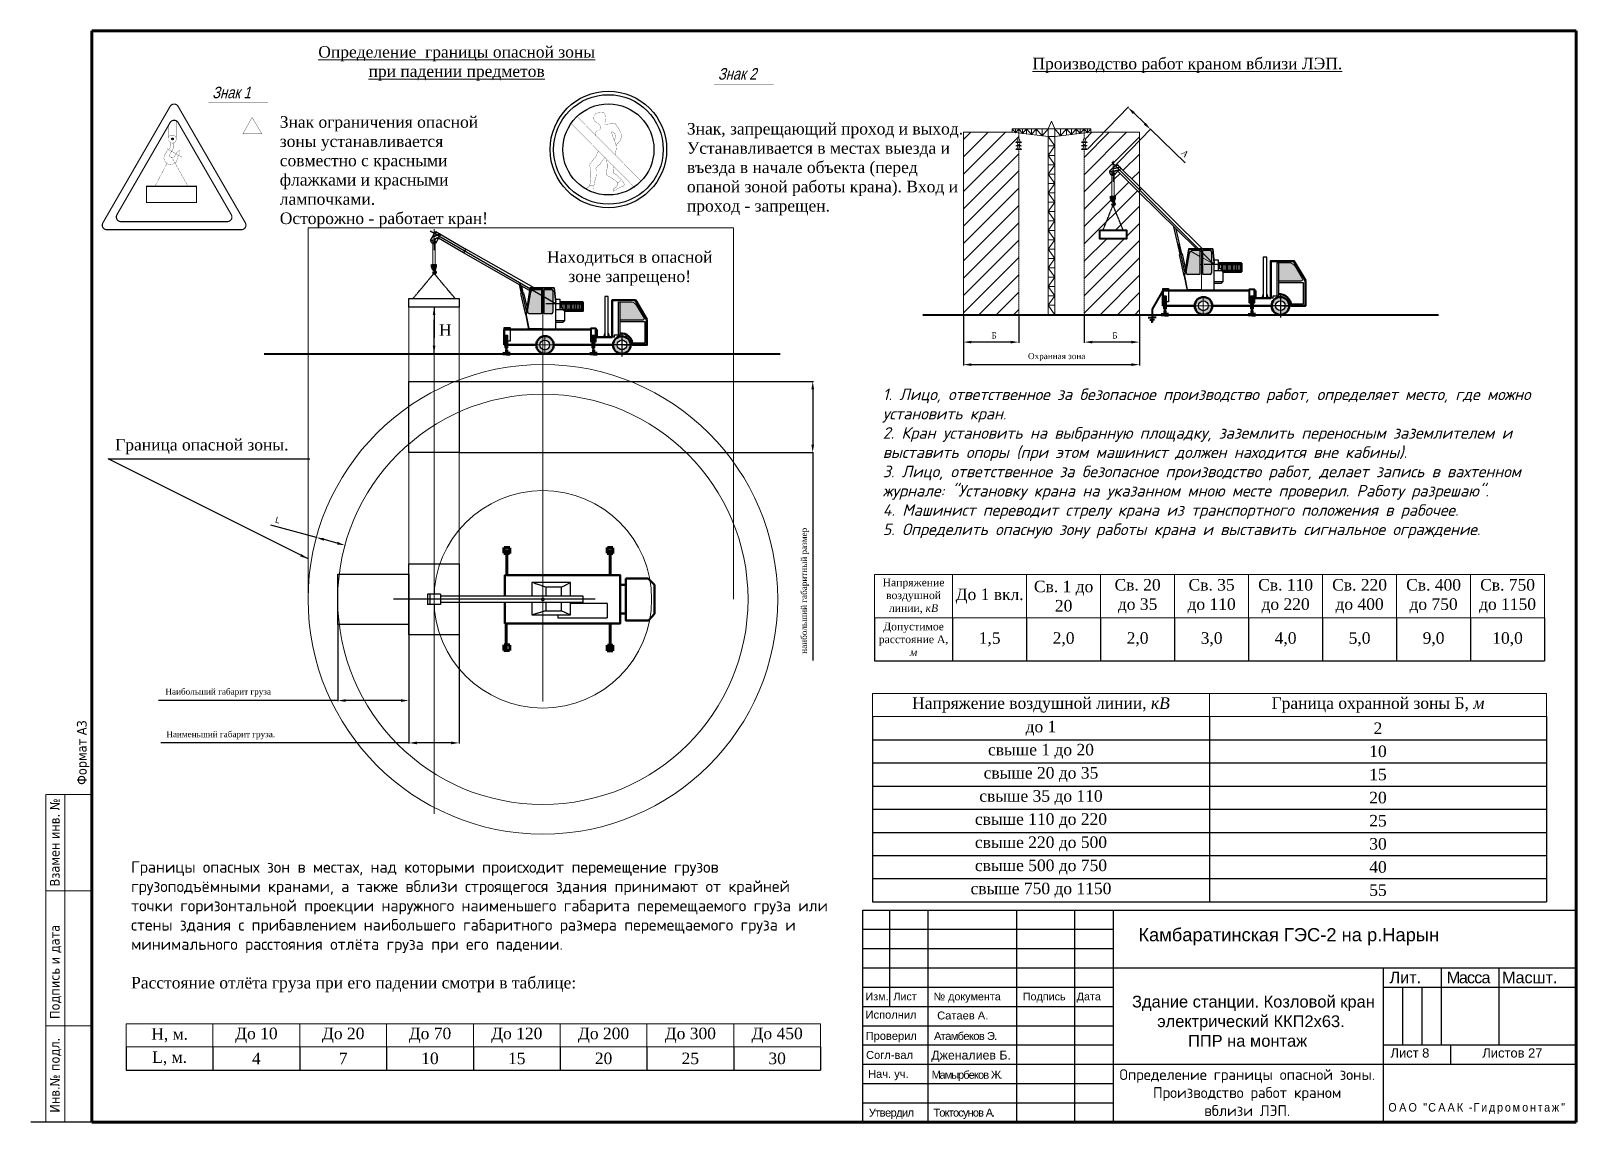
# Model space of a CAD drawing. Header units: millimetres. Extents: x 155577 to 993706, y -295114 to -113927.
# Drawn here: x 401238 to 444555, y -247198 to -216603 of the extents above; entities that cross this region are included whole.
import ezdxf

# ---------------------------------------------------------------- set-up
doc = ezdxf.new("R2010")
doc.units = ezdxf.units.MM
for name, pattern in [('ACAD_ISO05W100', [33, 24, -3, 0, -3, 0, -3]), ('CENTER', [50.8, 31.75, -6.35, 6.35, -6.35]), ('Пунктир', [15, 12, -3]), ('Эл. линия', [22.225, 6.35, -3.175, 6.35, -3.175, 0, -3.175])]:
    doc.linetypes.add(name, pattern=pattern)
doc.layers.add('Constanta', color=5, linetype='Continuous', plot=False)
doc.layers.add('размер', color=84, linetype='Continuous', lineweight=18)
doc.layers.add('Сущ. здание', color=8, linetype='Continuous', lineweight=30)
doc.styles.add('rom', font='times.ttf')
doc.styles.get("Standard").update_dxf_attribs({"font": 'arial.ttf'})
doc.styles.add('Бук', font='isocpeur.ttf', dxfattribs={"height": 3})
doc.styles.add('джорджия', font='georgia.ttf', dxfattribs={"height": 3})
doc.dimstyles.new('ISO-25', dxfattribs={"dimtxt": 170, "dimasz": 170, "dimexe": 20, "dimexo": 10, "dimgap": 40, "dimtad": 1, "dimtxsty": 'Standard', "dimcen": 2.5, "dimadec": 0, "dimazin": 0, "dimtfac": 1, "dimtmove": 0, "dimatfit": 3, "dimfxl": 0, "dimarcsym": 0})

msp = doc.modelspace()

# ---------------------------------------------------------------- texts
at = {"oblique": 15, "width": 0.8}
for s, p in [('Знак 2', (420497.356, -217970.501)), ('Знак 1', (406320.54, -218491.464))]:
    msp.add_text(s, height=324, dxfattribs=at).set_placement(p)
at = {"linetype": 'ByBlock', "lineweight": 20, "char_height": 324.324, "style": 'джорджия'}
for s, insert, width, attachment_point in [('{\\fBook Antiqua|b0|i0|c204|p18;\\LОпределение\\fBook Antiqua|b0|i0|c0|p18;  \\fBook Antiqua|b0|i0|c204|p18;границы\\fBook Antiqua|b0|i0|c0|p18; \\fBook Antiqua|b0|i0|c204|p18;опасной\\fBook Antiqua|b0|i0|c0|p18; \\fBook Antiqua|b0|i0|c204|p18;зоны\\Pпри падении предметов}', (413173.111, -217028.592), 9038.79211, 2), ('{\\fBook Antiqua|b0|i0|c204|p18;\\LПроизводство работ краном вблизи ЛЭП.}', (433657.4, -217355.445), 17724.3943, 2), ('Находиться в опасной зоне запрещено!', (418024.084, -222780.03), 5316.69775, 2), ('{\\fGeorgia|b0|i0|c204|p18;Н}', (412677.312, -224828.39), 348.83822, 1), ('{\\fGeorgia|b0|i0|c204|p18;Граница опасной зоны.}', (406029.518, -228042.358), 5316.69775, 2), ('{\\fISOCPEUR|b0|i0|c204|p34;Границы опасных зон в местах, над которыми происходит перемещение грузов грузоподъёмными кранами, а также вблизи строящегося здания принимают от крайней точки горизонтальной проекции наружного наименьшего габарита перемещаемого груза или стены здания с прибавлением наибольшего габаритного размера перемещаемого груза и минимального расстояния отлёта груза при его падении.\\P\\P\\fBook Antiqua|b0|i0|c204|p18;Расстояние\\fBook Antiqua|b0|i0|c0|p18; \\fBook Antiqua|b0|i0|c204|p18;отлёта\\fBook Antiqua|b0|i0|c0|p18; \\fBook Antiqua|b0|i0|c204|p18;груза\\fBook Antiqua|b0|i0|c0|p18; \\fBook Antiqua|b0|i0|c204|p18;при\\fBook Antiqua|b0|i0|c0|p18; \\fBook Antiqua|b0|i0|c204|p18;его\\fBook Antiqua|b0|i0|c0|p18; \\fBook Antiqua|b0|i0|c204|p18;падении\\fBook Antiqua|b0|i0|c0|p18; \\fBook Antiqua|b0|i0|c204|p18;смотри\\fBook Antiqua|b0|i0|c0|p18; \\fBook Antiqua|b0|i0|c204|p18;в\\fBook Antiqua|b0|i0|c0|p18; \\fBook Antiqua|b0|i0|c204|p18;таблице\\fBook Antiqua|b0|i0|c0|p18;:}', (404047.189, -239882.696), 19564.21993, 1)]:
    msp.add_mtext(s, dxfattribs=dict(at, insert=insert, width=width, attachment_point=attachment_point))
at = {"attachment_point": 1}
for s, insert, char_height, width in [('{\\fTimes New Roman|b0|i0|c204|p18;Знак ограничения опасной зоны устанавливается совместно с красными флажками и красными лампочками.\\PОсторожно - работает кран!}', (408215.323, -218994.25), 324, 5687.00511), ('{\\fTimes New Roman|b0|i0|c204|p18;Знак, запрещающий проход и выход. Устанавливается в местах выезда и въезда в начале объекта (перед опаной зоной работы крана). Вход и проход - запрещен.}', (419629.283, -219184.276), 324, 7869.33199), ('Камбаратинская ГЭС-2 на р.Нарын', (432283.599, -241760.03), 367.56348, 12733.86761), ('{\\H1.5x;Лит.}', (439327.463, -242980.573), 216.21381, 1007.223), ('{\\H1.5x;\\T0.9;Масса}', (440929.535, -242980.573), 216.21381, 1007.223), ('{\\H1.5x;Масшт.}', (442480.529, -242980.573), 216.21381, 1007.223), ('Изм.', (424634.023, -243567.706), 216.2138, 2541.16216), ('Лист', (425415.87, -243567.706), 216.2138, 2541.16216), ('{\\fArial|b0|i0|c204|p34;№ документа}', (426543.366, -243567.706), 216.21381, 2541.16216), ('Подпись ', (429043.754, -243567.706), 216.2138, 1313.57299), ('Дата', (430555.341, -243567.706), 216.2138, 599.30201), ('\\pi102.31;Здание станции. Козловой кран \\P\\pi808.31;электрический ККП2х63.\\P\\pi1671.1;ППР на монтаж', (432005.093, -243654.743), 329.99666, 6982.8017), ('Исполнил', (424636.557, -244074.495), 222.7477, 1269.65908), ('Сатаев А.', (426644.376, -244097.061), 222.7477, 2184.43146), ('Проверил', (424639.081, -244668.953), 222.7477, 1269.65908), ('{\\T0.9;Атамбеков Э}.', (426554.557, -244671.907), 222.74775, 2343.19462), ('Лист 8', (439351.809, -245128.772), 259.4566, 1780.77043), ('Листов 27', (441927.444, -245128.772), 259.4566, 1780.77043), ('Согл-вал', (424650.453, -245203.42), 222.7477, 1269.65908), ('Дженалиев Б.', (426480.138, -245195.869), 247.4975, 2282.19261), ('Нач. уч.', (424707.608, -245734.902), 222.7477, 1716.12613), ('{\\T0.85;Мамырбеков Ж\\T0.75;.}', (426487.936, -245759.917), 222.74775, 2563.52271), ('{\\T0.9;Утвердил}', (424726.4, -246820.275), 222.74775, 1269.65908), ('{\\T0.85;Токтосунов А.}', (426541.722, -246820.275), 222.74775, 2626.15106)]:
    msp.add_mtext(s, dxfattribs=dict(at, insert=insert, char_height=char_height, width=width))
at = {"color": 0, "linetype": 'ByBlock', "lineweight": 20, "insert": (425118.493, -226631.435), "char_height": 324.324, "width": 18983.51208, "attachment_point": 1, "style": 'Бук'}
msp.add_mtext('{\\fISOCPEUR|b0|i1|c204|p34;1. Лицо, ответственное за безопасное производство работ, определяет место, где можно установить кран.\\P2. Кран установить на выбранную площадку, заземлить переносным заземлителем и выставить опоры (при этом машинист должен находится вне кабины).\\P3. Лицо, ответственное за безопасное производство работ, делает запись в вахтенном журнале: "Установку крана на указанном мною месте проверил. Работу разрешаю".\\P4. Машинист переводит стрелу крана из транспортного положения в рабочее.\\P5. Определить опасную зону работы крана и выставить сигнальное ограждение.}', dxfattribs=at)
at = {"lineweight": 20, "ltscale": 100, "char_height": 270.27, "width": 3204.32112, "attachment_point": 1, "rotation": 90}
for s, insert in [('{\\fTahoma|b0|i0|c204|p32;Формат А3}', (402528.765, -237744.278)), ('{\\fTahoma|b0|i0|c204|p32;Взамен инв. №}', (401772.009, -240591.302)), ('{\\fTahoma|b0|i0|c204|p32;Подпись и дата}', (401772.009, -244306.974)), ('{\\fTahoma|b0|i0|c204|p32;Инв.№ подл.}', (401772.009, -246933.458))]:
    msp.add_mtext(s, dxfattribs=dict(at, insert=insert))
at = {"lineweight": 13, "insert": (435334.894, -246370.064), "char_height": 302.7024, "width": 7224.34953, "attachment_point": 5}
msp.add_mtext('{\\fISOCPEUR|b0|i0|c204|p34;Определение границы опасной зоны.\\PПроизводство работ краном \\Pвблизи ЛЭП.}', dxfattribs=at)
at = {"linetype": 'Continuous', "insert": (441784.411, -246819.172), "char_height": 355.80832, "width": 5092.9063, "attachment_point": 5, "style": 'rom'}
msp.add_mtext('{\\fArial|b0|i0|c204|p34;\\H0.6733x;\\W0.9;\\T1.3;ОАО "СААК \\fArial|b0|i0|c0|p34;-\\fArial|b0|i0|c204|p34;Гидромонтаж\\fArial|b0|i0|c0|p34;"\\Fsimplex|c0;\\H1.485x;\\Q12;\\T1; }', dxfattribs=at)

# ---------------------------------------------------------------- blocks, each defined once
blk = doc.blocks.new('*T189')
at = {"color": 0, "linetype": 'ByBlock', "lineweight": 15}
for p, q in [((0, 0), (19464, 0)), ((0, 0), (0, -649)), ((2433, 0), (2433, -649)), ((4866, 0), (4866, -649)), ((7299, 0), (7299, -649)), ((9732, 0), (9732, -649)), ((12165, 0), (12165, -649)), ((14598, 0), (14598, -649)), ((17031, 0), (17031, -649)), ((19464, 0), (19464, -649)), ((0, -649), (19464, -649))]:
    blk.add_line(p, q, dxfattribs=at)
at = {"color": 0, "linetype": 'ByBlock', "lineweight": -2}
for p, q in [((0, -649), (0, -1297)), ((2433, -649), (2433, -1297)), ((4866, -649), (4866, -1297)), ((7299, -649), (7299, -1297)), ((9732, -649), (9732, -1297)), ((12165, -649), (12165, -1297)), ((14598, -649), (14598, -1297)), ((17031, -649), (17031, -1297)), ((19464, -649), (19464, -1297)), ((0, -1297), (19464, -1297))]:
    blk.add_line(p, q, dxfattribs=at)
at = {"color": 0, "linetype": 'ByBlock', "lineweight": 20, "width": 2216.81, "attachment_point": 5, "style": 'джорджия'}
for s, insert, char_height in [('H, {\\fGeorgia|b0|i0|c204|p18;м.}', (1217, -324), 324.32), ('{\\fGeorgia|b0|i0|c204|p18;До 10}', (3650, -324), 324.32), ('{\\fGeorgia|b0|i0|c204|p18;До 20}', (6083, -324), 324.32), ('{\\fGeorgia|b0|i0|c204|p18;До 70}', (8516, -324), 324.32), ('{\\fGeorgia|b0|i0|c204|p18;До 120}', (10949, -324), 324.32), ('{\\fGeorgia|b0|i0|c204|p18;До 200}', (13382, -324), 324.32), ('{\\fGeorgia|b0|i0|c204|p18;До 300}', (15815, -324), 324.32), ('{\\fGeorgia|b0|i0|c204|p18;До 450}', (18248, -324), 324.32), ('{\\fGeorgia|b0|i0|c204|p18;L, м.}', (1217, -973), 324.32), ('4', (3650, -973), 324), ('7', (6083, -973), 324), ('10', (8516, -973), 324.3), ('15', (10949, -973), 324.3), ('20', (13382, -973), 324.3), ('25', (15815, -973), 324.3), ('30', (18248, -973), 324.3)]:
    blk.add_mtext(s, dxfattribs=dict(at, insert=insert, char_height=char_height))
blk = doc.blocks.new('*D193')
at = {"layer": 'Defpoints', "color": 0, "transparency": 16777216}
for p in [(411835, -233538), (413242, -233538), (411835, -236567)]:
    blk.add_point(p, dxfattribs=at)
at = {"layer": 'размер', "color": 0, "lineweight": -2, "transparency": 16777216}
for p, q in [((411835, -233548), (411835, -236587)), ((413242, -233548), (413242, -236587)), ((411835, -236567), (404876, -236567)), ((413017, -236567), (412060, -236567))]:
    blk.add_line(p, q, dxfattribs=at)
at = {"layer": 'размер', "color": 0, "transparency": 16777216}
for points in [[(412060, -236529), (412060, -236604), (411835, -236567)], [(413017, -236529), (413017, -236604), (413242, -236567)]]:
    blk.add_solid(points, dxfattribs=at)
at = {"layer": 'размер', "color": 0, "transparency": 16777216, "insert": (406559, -236350), "char_height": 170, "attachment_point": 5}
blk.add_mtext('{\\fGeorgia|b0|i0|c204|p18;Наименьший габарит груза.}', dxfattribs=at)
blk = doc.blocks.new('*D194')
at = {"layer": 'Defpoints', "color": 0, "transparency": 16777216}
for p in [(413242, -226429), (423155, -226429), (413242, -228426)]:
    blk.add_point(p, dxfattribs=at)
at = {"layer": 'размер', "color": 0, "lineweight": -2, "transparency": 16777216}
for p, q in [((413252, -226429), (423175, -226429)), ((423155, -226654), (423155, -228201)), ((413252, -228426), (423175, -228426)), ((423155, -228426), (423155, -234254))]:
    blk.add_line(p, q, dxfattribs=at)
at = {"layer": 'размер', "color": 0, "transparency": 16777216}
for points in [[(423118, -226654), (423193, -226654), (423155, -226429)], [(423118, -228201), (423193, -228201), (423155, -228426)]]:
    blk.add_solid(points, dxfattribs=at)
at = {"layer": 'размер', "color": 0, "transparency": 16777216, "insert": (422938, -232300), "char_height": 170, "attachment_point": 5, "rotation": 90}
blk.add_mtext('{\\fGeorgia|b0|i0|c204|p18;наибольший габаритный размер}', dxfattribs=at)
blk = doc.blocks.new('*D195')
at = {"layer": 'Defpoints', "color": 0, "transparency": 16777216}
for p in [(409838, -233243), (411835, -233243), (409838, -235378)]:
    blk.add_point(p, dxfattribs=at)
at = {"layer": 'размер', "color": 0, "lineweight": -2, "transparency": 16777216}
for p, q in [((409838, -233253), (409838, -235398)), ((411835, -233253), (411835, -235398)), ((409838, -235378), (404811, -235378)), ((411610, -235378), (410063, -235378))]:
    blk.add_line(p, q, dxfattribs=at)
at = {"layer": 'размер', "color": 0, "transparency": 16777216}
for points in [[(410063, -235341), (410063, -235416), (409838, -235378)], [(411610, -235341), (411610, -235416), (411835, -235378)]]:
    blk.add_solid(points, dxfattribs=at)
at = {"layer": 'размер', "color": 0, "transparency": 16777216, "insert": (406489, -235155), "char_height": 170, "attachment_point": 5}
blk.add_mtext('{\\fBook Antiqua|b0|i0|c204|p18;Наибольший габарит груза}', dxfattribs=at)
blk = doc.blocks.new('*D196')
at = {"layer": 'Defpoints', "color": 0, "transparency": 16777216}
for p in [(409240, -230806), (409240, -230806), (410042, -231025)]:
    blk.add_point(p, dxfattribs=at)
at = {"layer": 'размер', "color": 0, "lineweight": -2, "transparency": 16777216}
for p, q in [((409240, -230806), (407962, -230457)), ((409237, -230815), (409234, -230825)), ((409824, -230965), (409457, -230865)), ((410039, -231034), (410036, -231044))]:
    blk.add_line(p, q, dxfattribs=at)
at = {"layer": 'размер', "color": 0, "transparency": 16777216}
for points in [[(409466, -230829), (409447, -230901), (409240, -230806)], [(409834, -230929), (409815, -231002), (410042, -231025)]]:
    blk.add_solid(points, dxfattribs=at)
at = {"layer": 'размер', "color": 0, "transparency": 16777216, "insert": (408159, -230319), "char_height": 170, "attachment_point": 5, "rotation": 344.7241}
blk.add_mtext('L', dxfattribs=at)
blk = doc.blocks.new('*D197')
at = {"layer": 'Defpoints', "color": 0, "transparency": 16777216}
for p in [(427381, -224560), (432315, -224560), (432315, -225961)]:
    blk.add_point(p, dxfattribs=at)
at = {"layer": 'размер', "color": 0, "lineweight": -2, "transparency": 16777216}
for p, q in [((427381, -224570), (427381, -225981)), ((432315, -224570), (432315, -225981)), ((427606, -225961), (432090, -225961))]:
    blk.add_line(p, q, dxfattribs=at)
at = {"layer": 'размер', "color": 0, "transparency": 16777216}
for points in [[(427606, -225923), (427606, -225998), (427381, -225961)], [(432090, -225923), (432090, -225998), (432315, -225961)]]:
    blk.add_solid(points, dxfattribs=at)
at = {"layer": 'размер', "color": 0, "transparency": 16777216, "insert": (429994, -225749), "char_height": 170, "attachment_point": 5}
blk.add_mtext('{\\fGeorgia|b0|i0|c204|p18;Охранная зона}', dxfattribs=at)
blk = doc.blocks.new('*D198')
at = {"layer": 'Defpoints', "color": 0, "transparency": 16777216}
for p in [(427381, -224560), (428929, -224560), (427381, -225329)]:
    blk.add_point(p, dxfattribs=at)
at = {"layer": 'размер', "color": 0, "lineweight": -2, "transparency": 16777216}
for p, q in [((427381, -224570), (427381, -225349)), ((428929, -224570), (428929, -225349)), ((428704, -225329), (427606, -225329))]:
    blk.add_line(p, q, dxfattribs=at)
at = {"layer": 'размер', "color": 0, "transparency": 16777216}
for points in [[(427606, -225291), (427606, -225366), (427381, -225329)], [(428704, -225291), (428704, -225366), (428929, -225329)]]:
    blk.add_solid(points, dxfattribs=at)
at = {"layer": 'размер', "color": 0, "transparency": 16777216, "insert": (428240, -225144), "char_height": 170, "attachment_point": 5}
blk.add_mtext('{\\fGeorgia|b0|i0|c204|p18;Б}', dxfattribs=at)
blk = doc.blocks.new('*D190')
at = {"layer": 'Defpoints', "color": 0, "transparency": 16777216}
for p in [(430767, -224560), (432315, -224560), (430767, -225329)]:
    blk.add_point(p, dxfattribs=at)
at = {"layer": 'размер', "color": 0, "lineweight": -2, "transparency": 16777216}
for p, q in [((430767, -224570), (430767, -225349)), ((432315, -224570), (432315, -225349)), ((432090, -225329), (430992, -225329))]:
    blk.add_line(p, q, dxfattribs=at)
at = {"layer": 'размер', "color": 0, "transparency": 16777216}
for points in [[(430992, -225291), (430992, -225366), (430767, -225329)], [(432090, -225291), (432090, -225366), (432315, -225329)]]:
    blk.add_solid(points, dxfattribs=at)
at = {"layer": 'размер', "color": 0, "transparency": 16777216, "insert": (431626, -225144), "char_height": 170, "attachment_point": 5}
blk.add_mtext('{\\fGeorgia|b0|i0|c204|p18;Б}', dxfattribs=at)
blk = doc.blocks.new('*D199')
at = {"layer": 'Defpoints', "color": 0, "transparency": 16777216}
for p in [(432623, -219361), (430848, -219928), (431478, -220540)]:
    blk.add_point(p, dxfattribs=at)
at = {"layer": 'размер', "color": 0, "lineweight": -2, "transparency": 16777216}
for p, q in [((430855, -219921), (432006, -218734)), ((432154, -218905), (432462, -219204)), ((431485, -220533), (432637, -219347)), ((432623, -219361), (433595, -220305))]:
    blk.add_line(p, q, dxfattribs=at)
at = {"layer": 'размер', "color": 0, "transparency": 16777216}
for points in [[(432180, -218879), (432127, -218932), (431992, -218749)], [(432488, -219178), (432435, -219231), (432623, -219361)]]:
    blk.add_solid(points, dxfattribs=at)
at = {"layer": 'размер', "color": 0, "transparency": 16777216, "insert": (433592, -220044), "char_height": 170, "attachment_point": 5, "rotation": 315.849}
blk.add_mtext('{\\fGeorgia|b0|i0|c204|p18;А}', dxfattribs=at)
blk = doc.blocks.new('*T191')
at = {"color": 0, "linetype": 'ByBlock', "lineweight": 15}
for p, q in [((0, 0), (18896, 0)), ((0, 0), (0, -654)), ((9448, 0), (9448, -654)), ((18896, 0), (18896, -654)), ((0, -654), (18896, -654))]:
    blk.add_line(p, q, dxfattribs=at)
at = {"color": 0, "linetype": 'ByBlock', "lineweight": -2}
for p, q in [((0, -654), (0, -5844)), ((9448, -654), (9448, -5844)), ((18896, -654), (18896, -5844)), ((0, -1303), (18896, -1303)), ((0, -1952), (18896, -1952)), ((0, -2600), (18896, -2600)), ((0, -3249), (18896, -3249)), ((0, -3898), (18896, -3898)), ((0, -4546), (18896, -4546)), ((0, -5195), (18896, -5195)), ((0, -5844), (18896, -5844))]:
    blk.add_line(p, q, dxfattribs=at)
at = {"color": 0, "linetype": 'ByBlock', "lineweight": 20, "width": 9231.77, "attachment_point": 5, "style": 'джорджия'}
for s, insert, char_height in [('{\\fGeorgia|b0|i0|c204|p18;Напряжение воздушной линии, \\fGeorgia|b0|i1|c204|p18;кВ}', (4724, -327), 324.32), ('{\\fGeorgia|b0|i0|c204|p18;Граница охранной зоны Б, \\fGeorgia|b0|i1|c204|p18;м}', (14172, -327), 324.32), ('{\\fGeorgia|b0|i0|c204|p18;до 1}', (4724, -979), 324.32), ('2', (14172, -979), 324), ('{\\fGeorgia|b0|i0|c204|p18;свыше 1 до 20}', (4724, -1627), 324.32), ('10', (14172, -1627), 324.3), ('{\\fGeorgia|b0|i0|c204|p18;свыше 20 до 35}', (4724, -2276), 324.32), ('15', (14172, -2276), 324.3), ('{\\fGeorgia|b0|i0|c204|p18;свыше 35 до 110}', (4724, -2925), 324.32), ('20', (14172, -2925), 324.3), ('{\\fGeorgia|b0|i0|c204|p18;свыше 110 до 220}', (4724, -3573), 324.32), ('25', (14172, -3573), 324.3), ('{\\fGeorgia|b0|i0|c204|p18;свыше 220 до 500}', (4724, -4222), 324.32), ('30', (14172, -4222), 324.3), ('{\\fGeorgia|b0|i0|c204|p18;свыше 500 до 750}', (4724, -4871), 324.32), ('40', (14172, -4871), 324.3), ('{\\fGeorgia|b0|i0|c204|p18;свыше 750 до 1150}', (4724, -5519), 324.32), ('55', (14172, -5519), 324.3)]:
    blk.add_mtext(s, dxfattribs=dict(at, insert=insert, char_height=char_height))
blk = doc.blocks.new('*T192')
at = {"color": 0, "linetype": 'ByBlock', "lineweight": 15}
for p, q in [((0, 0), (18786, 0)), ((0, 0), (0, -1216)), ((2193, 0), (2193, -1216)), ((4267, 0), (4267, -1216)), ((6341, 0), (6341, -1216)), ((8415, 0), (8415, -1216)), ((10490, 0), (10490, -1216)), ((12564, 0), (12564, -1216)), ((14638, 0), (14638, -1216)), ((16712, 0), (16712, -1216)), ((18786, 0), (18786, -1216)), ((0, -1216), (18786, -1216))]:
    blk.add_line(p, q, dxfattribs=at)
at = {"color": 0, "linetype": 'ByBlock', "lineweight": -2}
for p, q in [((0, -1216), (0, -2422)), ((2193, -1216), (2193, -2422)), ((4267, -1216), (4267, -2422)), ((6341, -1216), (6341, -2422)), ((8415, -1216), (8415, -2422)), ((10490, -1216), (10490, -2422)), ((12564, -1216), (12564, -2422)), ((14638, -1216), (14638, -2422)), ((16712, -1216), (16712, -2422)), ((18786, -1216), (18786, -2422)), ((0, -2422), (18786, -2422))]:
    blk.add_line(p, q, dxfattribs=at)
at = {"color": 0, "linetype": 'ByBlock', "lineweight": 20, "attachment_point": 5, "style": 'джорджия'}
for s, insert, char_height, width in [('{\\fGeorgia|b0|i0|c204|p18;Напряжение воздушной линии, \\fGeorgia|b0|i1|c204|p18;кВ}', (1097, -608), 216.22, 1976.88), ('{\\fGeorgia|b0|i0|c204|p18;До 1 вкл.}', (3230, -608), 324.32, 1857.9), ('{\\fGeorgia|b0|i0|c204|p18;Св. 1 до 20}', (5304, -608), 324.32, 1857.9), ('{\\fGeorgia|b0|i0|c204|p18;Св. 20 до 35}', (7378, -608), 324.32, 1857.9), ('{\\fGeorgia|b0|i0|c204|p18;Св. 35 до 110 }', (9453, -608), 324.32, 1857.9), ('{\\fGeorgia|b0|i0|c204|p18;Св. 110 до 220}', (11527, -608), 324.32, 1857.9), ('{\\fGeorgia|b0|i0|c204|p18;Св. 220 до 400}', (13601, -608), 324.32, 1857.9), ('{\\fGeorgia|b0|i0|c204|p18;Св. 400 до 750}', (15675, -608), 324.32, 1857.9), ('{\\fGeorgia|b0|i0|c204|p18;Св. 750 до 1150}', (17749, -608), 324.32, 1857.9), ('{\\fGeorgia|b0|i0|c204|p18;Допустимое расстояние А, \\fGeorgia|b0|i1|c204|p18;м}', (1097, -1819), 216.22, 1976.88), ('1,5', (3230, -1819), 324.3, 1857.9), ('2,0', (5304, -1819), 324.3, 1857.9), ('2,0', (7378, -1819), 324.3, 1857.9), ('3,0', (9453, -1819), 324.3, 1857.9), ('4,0', (11527, -1819), 324.3, 1857.9), ('5,0', (13601, -1819), 324.3, 1857.9), ('9,0', (15675, -1819), 324.3, 1857.9), ('10,0', (17749, -1819), 324.3, 1857.9)]:
    blk.add_mtext(s, dxfattribs=dict(at, insert=insert, char_height=char_height, width=width))

# ---------------------------------------------------------------- dimensions: what is measured, and where the dimension line sits
at = {"layer": 'размер'}
for base, p1, p2, angle, text, picture, middle, dimtype in [((432622.971, -219361.213), (430847.576, -219927.691), (431478.461, -220540.152), 315.8489616, '{\\fGeorgia|b0|i0|c204|p18;А}', '*D199', (433462.9, -220176.612), 161), ((423155.311, -226428.94), (413241.614, -228425.676), (413241.614, -226428.94), 90, '{\\fGeorgia|b0|i0|c204|p18;наибольший габаритный размер}', '*D194', (423155.311, -232300.425), 160), ((409239.549, -230805.681), (410041.546, -231024.72), (409239.549, -230805.681), 164.7241436, 'L', '*D196', (408110.178, -230497.232), 161)]:
    dim = msp.add_linear_dim(base=base, p1=p1, p2=p2, angle=angle, text=text, dimstyle='ISO-25', override={"dimasz": 225, "dimgap": 100}, dxfattribs=at)
    dim.commit()
    dim.dimension.update_dxf_attribs({"geometry": picture, "text_midpoint": middle, "dimtype": dimtype})
for base, p1, p2, text, picture, middle in [((432314.71, -225960.725), (427380.946, -224560.025), (432314.71, -224560.025), '{\\fGeorgia|b0|i0|c204|p18;Охранная зона}', '*D197', (429994.154, -225960.725)), ((427380.946, -225328.998), (428928.707, -224560.025), (427380.946, -224560.025), '{\\fGeorgia|b0|i0|c204|p18;Б}', '*D198', (428240.185, -225328.998)), ((430766.949, -225328.998), (432314.71, -224560.025), (430766.949, -224560.025), '{\\fGeorgia|b0|i0|c204|p18;Б}', '*D190', (431626.188, -225328.998)), ((409838.33, -235378.04), (411835.066, -233243.373), (409838.33, -233243.373), '{\\fBook Antiqua|b0|i0|c204|p18;Наибольший габарит груза}', '*D195', (406489.189, -235378.04)), ((411835.066, -236566.77), (413241.614, -233538.467), (411835.066, -233538.467), '{\\fGeorgia|b0|i0|c204|p18;Наименьший габарит груза.}', '*D193', (406559.156, -236566.77))]:
    dim = msp.add_linear_dim(base=base, p1=p1, p2=p2, text=text, dimstyle='ISO-25', override={"dimasz": 225, "dimgap": 100}, dxfattribs=at)
    dim.commit()
    dim.dimension.update_dxf_attribs({"geometry": picture, "text_midpoint": middle, "dimtype": 160})

# ---------------------------------------------------------------- hatches: boundary and pattern name
at = {"linetype": 'ByBlock', "lineweight": 20}
h = msp.add_hatch(dxfattribs=at)
h.set_pattern_fill('ANSI31', color=9, scale=108.108, style=0)
h.set_pattern_definition([(45, (14798.9, -231763.07), (-242.70938, 242.70938), [])])
h.paths.add_polyline_path([(428928.707, -219927.691), (428848.08, -219927.691, -0.210682779), (428928.707, -219892.14, -0.414213562), (428896.949, -219860.381, -0.414213562), (428928.707, -219828.623), (428848.08, -219828.623, -0.210682779), (428928.707, -219793.072, -0.414213562), (428896.949, -219761.313, -0.414213562), (428928.707, -219729.555), (428848.08, -219729.555, -0.210682779), (428928.707, -219694.004, -0.414213562), (428896.949, -219662.246, -0.414213562), (428928.707, -219630.487), (428928.707, -219468.161), (428747.891, -219446.558), (427380.946, -219446.558), (427380.946, -224560.025), (428928.707, -224560.025)])
h.paths.add_polyline_path([(432314.71, -221141.063), (432284.304, -221111.099), (431712.909, -220535.842), (431610.526, -220637.537), (431610.526, -221231.159), (431613.188, -221233.994), (431620.726, -221233.994), (431638.415, -221233.994), (431638.415, -221297.586), (431603.582, -221384.312), (431587.899, -221384.312), (431587.899, -221399.189), (431628.593, -221430.743, -0.624469511), (431577.605, -221494.566), (431859.24, -222189.565), (431947.132, -222189.565), (431947.132, -222431.166), (431205.805, -222431.166), (431205.805, -222189.565), (431293.697, -222189.565), (431575.539, -221494.054, -0.324932666), (431542.107, -221452.364), (431553.78, -221454.497, 1.606567306), (431597.023, -221432.876), (431564.59, -221400.443), (431564.59, -221384.312), (431548.908, -221384.312), (431548.759, -221384.312), (431544.024, -221372.525), (431513.925, -221297.586), (431513.925, -221230.317), (431517.378, -221233.994), (431542.263, -221233.994), (431542.263, -220648.461, -0.347514101), (431478.461, -220540.152), (431576.469, -220442.803), (431576.469, -220321.934), (431637.124, -220382.555), (431647.308, -220372.439), (431684.919, -220335.081), (432314.71, -220969.129), (432314.71, -219446.558), (430947.765, -219446.558), (430766.949, -219468.161), (430766.949, -219630.487, -0.414213562), (430798.708, -219662.246, -0.414213562), (430766.949, -219694.004, -0.210682779), (430847.576, -219729.555), (430766.949, -219729.555, -0.414213562), (430798.708, -219761.313, -0.414213562), (430766.949, -219793.072, -0.210682779), (430847.576, -219828.623), (430766.949, -219828.623, -0.414213562), (430798.708, -219860.381, -0.414213562), (430766.949, -219892.14, -0.210682779), (430847.576, -219927.691), (430766.949, -219927.691), (430766.949, -224560.025), (432314.71, -224560.025)])
h.paths.add_polyline_path([(431577.605, -221494.566, -0.011707732), (431575.539, -221494.054), (431293.697, -222189.565), (431859.24, -222189.565)], flags=17)
h = msp.add_hatch(color=256, dxfattribs=at)
h.paths.add_polyline_path([(428848.08, -219729.555), (428928.707, -219729.555), (429009.334, -219729.555, 0.440937556)])
h.paths.add_polyline_path([(428848.08, -219828.623), (428928.707, -219828.623), (429009.334, -219828.623, 0.440937556)])
h.paths.add_polyline_path([(428848.08, -219927.691), (428928.707, -219927.691), (429009.334, -219927.691, 0.440937556)])
h.paths.add_polyline_path([(430686.322, -219729.555), (430766.949, -219729.555), (430847.576, -219729.555, 0.440937556)])
h.paths.add_polyline_path([(430686.322, -219828.623), (430766.949, -219828.623), (430847.576, -219828.623, 0.440937556)])
h.paths.add_polyline_path([(430686.322, -219927.691), (430766.949, -219927.691), (430847.576, -219927.691, 0.440937556)])
h = msp.add_hatch(color=256, dxfattribs=at)
h.paths.add_polyline_path([(431724.106, -220374.533), (431709.338, -220359.665), (431647.308, -220372.439), (431637.124, -220382.555), (431645.33, -220390.755)])
h.paths.add_polyline_path([(431645.33, -220390.755), (431637.124, -220382.555), (431624.562, -220395.032)])
h.paths.add_polyline_path([(431603.795, -220450.402), (431559.67, -220459.488), (431536.925, -220482.081), (431598.741, -220469.351)])
h.paths.add_polyline_path([(431702.576, -220447.968), (431687.718, -220433.119), (431603.795, -220450.402), (431598.741, -220469.351)])
h.paths.add_polyline_path([(431781.005, -220431.817), (431766.238, -220416.949), (431687.718, -220433.119), (431702.576, -220447.968)])
h.paths.add_polyline_path([(431733.024, -220515.862), (431751.824, -220497.188), (431749.247, -220494.612), (431597.481, -220525.866, -0.14337599), (431608.72, -220541.46)])
h.paths.add_polyline_path([(431755.769, -220493.269), (431749.247, -220494.612), (431751.824, -220497.188)])
h.paths.add_polyline_path([(431540.351, -220555.539), (431543.418, -220544.041, -0.023314504), (431544.382, -220541.002, -0.03732041), (431546.501, -220536.364), (431477.575, -220550.558, 0.043835551), (431478.534, -220568.269)])
h.paths.add_polyline_path([(431523.048, -220620.414), (431505.623, -220624.002, 0.043870985), (431518.969, -220635.707)])
h.paths.add_polyline_path([(431555.453, -220631.649), (431560.507, -220612.7), (431523.048, -220620.414), (431518.969, -220635.707, 0.011501363), (431522.792, -220638.375)])
h.paths.add_polyline_path([(431592.75, -220623.969), (431597.804, -220605.019), (431560.507, -220612.7), (431555.453, -220631.649)])
h.paths.add_polyline_path([(431632.409, -220615.802), (431655.154, -220593.209), (431597.804, -220605.019), (431592.75, -220623.969)])
h = msp.add_hatch(color=256, dxfattribs=at)
h.paths.add_polyline_path([(431620.726, -221233.994), (431613.188, -221233.994), (431638.415, -221260.859), (431638.415, -221252.832)])
h.paths.add_polyline_path([(431590.743, -221233.994), (431583.206, -221233.994), (431638.415, -221292.788), (431638.415, -221284.761)])
h.paths.add_polyline_path([(431553.726, -221233.994), (431546.188, -221233.994), (431628.675, -221321.837), (431630.933, -221316.215)])
h.paths.add_polyline_path([(431517.378, -221233.994), (431513.925, -221233.994), (431513.925, -221238.343), (431617.786, -221348.948), (431620.044, -221343.326)])
h.paths.add_polyline_path([(431513.925, -221266.98), (431513.925, -221275.006), (431607.472, -221374.628), (431609.73, -221369.006)])
h.paths.add_polyline_path([(431516.482, -221303.95), (431522.115, -221317.976), (431565.137, -221363.792, -0.121872314), (431568.276, -221359.109)], flags=17)
h.paths.add_polyline_path([(431544.024, -221372.525), (431548.759, -221384.312), (431555.093, -221384.312)])
h = msp.add_hatch(color=256, dxfattribs=at)
h.paths.add_polyline_path([(412637.138, -222257.397), (412619.038, -222246.837), (412562.395, -222275.166), (412555.162, -222287.564), (412565.204, -222293.373)])
h.paths.add_polyline_path([(412565.204, -222293.373), (412555.162, -222287.564), (412546.24, -222302.857)])
h.paths.add_polyline_path([(412540.444, -222361.708), (412500.151, -222381.86), (412483.996, -222409.551), (412540.444, -222381.32)])
h.paths.add_polyline_path([(412635.261, -222333.9), (412617.078, -222323.382), (412540.444, -222361.708), (412540.444, -222381.32)])
h.paths.add_polyline_path([(412706.879, -222298.083), (412688.778, -222287.523), (412617.078, -222323.382), (412635.261, -222333.9)])
h.paths.add_polyline_path([(412682.177, -222391.654), (412695.53, -222368.766), (412692.376, -222366.941), (412553.791, -222436.25, -0.14337599), (412568.669, -222448.422)])
h.paths.add_polyline_path([(412698.332, -222363.962), (412692.376, -222366.941), (412695.53, -222368.766)])
h.paths.add_polyline_path([(412506.238, -222479.645), (412506.238, -222467.745, -0.023314504), (412506.386, -222464.56, -0.03732041), (412507.238, -222459.532), (412444.298, -222491.01, 0.043835551), (412449.79, -222507.876)])
h.paths.add_polyline_path([(412506.238, -222546.787), (412490.327, -222554.745, 0.043870985), (412506.238, -222562.615)])
h.paths.add_polyline_path([(412540.444, -222549.292), (412540.444, -222529.68), (412506.238, -222546.787), (412506.238, -222562.615, 0.011501363), (412510.619, -222564.208)])
h.paths.add_polyline_path([(412574.501, -222532.259), (412574.501, -222512.647), (412540.444, -222529.68), (412540.444, -222549.292)])
h.paths.add_polyline_path([(412610.716, -222514.148), (412626.871, -222486.456), (412574.501, -222512.647), (412574.501, -222532.259)])
h = msp.add_hatch(color=9, dxfattribs=at)
h.paths.add_polyline_path([(434010.838, -222923.835), (433753.6, -222775.024, 0.133894012), (433716.133, -222832.636), (433622.466, -223363.417, 0.353974589), (433663.98, -223436.96), (434010.838, -223436.96)])
h.paths.add_polyline_path([(433784.223, -222754.664, 0.070737254), (433753.6, -222775.024), (434010.838, -222923.835), (434010.838, -222754.664)])
h.paths.add_polyline_path([(434091.108, -222754.664), (434091.108, -222970.271), (434331.919, -223109.579), (434331.919, -222797.767, 0.291454726), (434298.732, -222754.664)])
h.paths.add_polyline_path([(434091.108, -222970.271), (434091.108, -223436.96), (434296.075, -223436.96, 0.260888524), (434331.919, -223395.174), (434331.919, -223109.579)])
h = msp.add_hatch(color=256, dxfattribs=at)
h.paths.add_polyline_path([(412584.701, -223148.882), (412577.164, -223148.882), (412602.39, -223175.747), (412602.39, -223167.72)])
h.paths.add_polyline_path([(412554.719, -223148.882), (412547.181, -223148.882), (412602.39, -223207.676), (412602.39, -223199.65)])
h.paths.add_polyline_path([(412517.701, -223148.882), (412510.164, -223148.882), (412592.65, -223236.725), (412594.908, -223231.103)])
h.paths.add_polyline_path([(412481.354, -223148.882), (412477.901, -223148.882), (412477.901, -223153.232), (412581.761, -223263.837), (412584.019, -223258.215)])
h.paths.add_polyline_path([(412477.901, -223181.868), (412477.901, -223189.895), (412571.447, -223289.516), (412573.705, -223283.894)])
h.paths.add_polyline_path([(412480.457, -223218.839), (412486.09, -223232.865), (412529.112, -223278.68, -0.121872314), (412532.252, -223273.997)], flags=17)
h.paths.add_polyline_path([(412508, -223287.413), (412512.734, -223299.201), (412519.068, -223299.201)])
for points in [[(436858.344, -223608.177, 0.511810998), (436889.661, -223563.782), (436670.233, -223191.606, 0.123079728), (436557.954, -223108.911), (436213.133, -223108.911), (436213.133, -223608.177)], [(418397.396, -224704.342, 0.511810998), (418428.713, -224659.947), (418209.285, -224287.771, 0.123079728), (418097.006, -224205.076), (417752.185, -224205.076), (417752.185, -224704.342)]]:
    msp.add_hatch(color=9, dxfattribs=at).paths.add_polyline_path(points)
h = msp.add_hatch(color=9, dxfattribs=at)
h.paths.add_polyline_path([(415549.89, -224020), (415292.652, -223871.189, 0.133894012), (415255.185, -223928.801), (415161.517, -224459.582, 0.353974589), (415203.032, -224533.126), (415549.89, -224533.126)])
h.paths.add_polyline_path([(415323.275, -223850.829, 0.070737254), (415292.652, -223871.189), (415549.89, -224020), (415549.89, -223850.829)])
h.paths.add_polyline_path([(415630.16, -223850.829), (415630.16, -224066.436), (415870.971, -224205.744), (415870.971, -223893.932, 0.291454726), (415837.783, -223850.829)])
h.paths.add_polyline_path([(415630.16, -224066.436), (415630.16, -224533.126), (415835.127, -224533.126, 0.260888524), (415870.971, -224491.339), (415870.971, -224205.744)])
h = msp.add_hatch(color=8, dxfattribs=at)
h.paths.add_polyline_path([(434241.396, -224312.311), (434357.675, -224312.311, 0.421078728), (434105.027, -224065.503), (434105.027, -224174.503, -0.417293981)])
h.paths.add_polyline_path([(434105.027, -224447.255), (434105.027, -224559.119, 0.421078728), (434357.675, -224312.311), (434241.396, -224312.311, -0.411139839)])
h.paths.add_polyline_path([(434035.18, -224547.32, -0.63409963), (434070.825, -224555.929, 0.0348278), (434105.027, -224559.119), (434105.027, -224447.255, -0.411139839), (433968.659, -224312.311), (433863.924, -224312.311, 0.325708068)])
h.paths.add_polyline_path([(433863.924, -224312.311), (433968.659, -224312.311, -0.417293981), (434105.027, -224174.503), (434105.027, -224065.503, 0.407381562)])
h.paths.add_polyline_path([(436267.187, -224173.07), (436267.187, -224066.279, 0.412861999), (436019.189, -224310.879), (436130.819, -224310.879, -0.417293981)])
h.paths.add_polyline_path([(436267.187, -224066.279), (436267.187, -224173.07, -0.417293981), (436403.556, -224310.879), (436512.919, -224310.879, 0.410177429)])
h.paths.add_polyline_path([(436267.187, -224445.822), (436267.187, -224560.025, 0.412869363), (436512.929, -224313.152, 0.002302078), (436512.919, -224310.879), (436403.556, -224310.879, -0.411139839)])
h.paths.add_polyline_path([(436130.819, -224310.879), (436019.189, -224310.879, 0.002302078), (436019.178, -224313.152, 0.412869363), (436264.92, -224560.025), (436267.187, -224560.025), (436267.187, -224445.822, -0.411139839)])
h = msp.add_hatch(color=8, dxfattribs=at)
h.paths.add_polyline_path([(415780.448, -225408.476), (415896.727, -225408.476, 0.421078728), (415644.079, -225161.668), (415644.079, -225270.668, -0.417293981)])
h.paths.add_polyline_path([(415644.079, -225543.42), (415644.079, -225655.284, 0.421078728), (415896.727, -225408.476), (415780.448, -225408.476, -0.411139839)])
h.paths.add_polyline_path([(415574.232, -225643.486, -0.63409963), (415609.877, -225652.094, 0.0348278), (415644.079, -225655.284), (415644.079, -225543.42, -0.411139839), (415507.711, -225408.476), (415402.975, -225408.476, 0.325708068)])
h.paths.add_polyline_path([(415402.975, -225408.476), (415507.711, -225408.476, -0.002626441), (415507.703, -225407.044, -0.414213562), (415644.079, -225270.668), (415644.079, -225161.668, 0.407381562)])
h.paths.add_polyline_path([(417806.239, -225269.235), (417806.239, -225162.444, 0.412861999), (417558.24, -225407.044), (417669.871, -225407.044, -0.002626441), (417669.863, -225405.611, -0.414213562)])
h.paths.add_polyline_path([(417806.239, -225162.444), (417806.239, -225269.235, -0.417293981), (417942.608, -225407.044), (418051.971, -225407.044, 0.410177429)])
h.paths.add_polyline_path([(417806.239, -225541.987), (417806.239, -225656.19, 0.412869363), (418051.981, -225409.317, 0.002302078), (418051.971, -225407.044), (417942.608, -225407.044, -0.411139839)])
h.paths.add_polyline_path([(417669.871, -225407.044), (417558.24, -225407.044, 0.002302078), (417558.23, -225409.317, 0.412869363), (417803.972, -225656.19), (417806.239, -225656.19), (417806.239, -225541.987, -0.411139839)])

# ---------------------------------------------------------------- linework, layer by layer
at = {"lineweight": 60}
for p, q in [((402949.846, -216603.218), (444555.454, -216603.218)), ((402949.846, -216603.218), (402949.846, -247197.782)), ((444555.454, -247197.782), (444555.454, -216603.218)), ((402949.846, -247197.782), (444555.454, -247197.782))]:
    msp.add_line(p, q, dxfattribs=at)
at = {"linetype": 'ByBlock', "lineweight": 20}
for p, q in [((429757.277, -219351.53), (429847.828, -219132.953)), ((429938.38, -219351.53), (429847.828, -219132.953)), ((430947.765, -219351.53), (428747.891, -219351.53)), ((428747.891, -219446.558), (428747.891, -219351.53)), ((428747.891, -219351.53), (428838.299, -219457.36)), ((429757.277, -219567.15), (428747.891, -219446.558)), ((428928.707, -219351.53), (428838.299, -219457.36)), ((428838.299, -219457.36), (428838.299, -219351.53)), ((428928.707, -219351.53), (429039.667, -219481.417)), ((428928.707, -219468.161), (428928.707, -219351.53)), ((429039.667, -219481.417), (429039.667, -219351.53)), ((429150.627, -219351.53), (429039.667, -219481.417)), ((429150.627, -219351.53), (429286.811, -219510.943)), ((429150.627, -219494.673), (429150.627, -219351.53)), ((429422.994, -219351.53), (429286.811, -219510.943)), ((429286.811, -219510.943), (429286.811, -219351.53)), ((429422.994, -219351.53), (429590.135, -219547.181)), ((429422.994, -219527.213), (429422.994, -219351.53)), ((429757.277, -219351.53), (429590.135, -219547.181)), ((429590.135, -219547.181), (429590.135, -219351.53)), ((429757.277, -219351.53), (429757.277, -224560.025)), ((429938.38, -219829.933), (429757.277, -219567.15)), ((429757.277, -219567.15), (429938.38, -219567.15)), ((429938.38, -219351.53), (429938.38, -224560.025)), ((429938.38, -219351.53), (430105.521, -219547.181)), ((429938.38, -219567.15), (430947.765, -219446.558)), ((430105.521, -219547.181), (430105.521, -219351.53)), ((430272.663, -219351.53), (430105.521, -219547.181)), ((430272.663, -219527.213), (430272.663, -219351.53)), ((430272.663, -219351.53), (430408.846, -219510.943)), ((430408.846, -219510.943), (430408.846, -219351.53)), ((430545.03, -219351.53), (430408.846, -219510.943)), ((430545.03, -219494.673), (430545.03, -219351.53)), ((430545.03, -219351.53), (430655.99, -219481.417)), ((430655.99, -219481.417), (430655.99, -219351.53)), ((430766.949, -219351.53), (430655.99, -219481.417)), ((430766.949, -219468.161), (430766.949, -219351.53)), ((430766.949, -219351.53), (430857.357, -219457.36)), ((430947.765, -219351.53), (430857.357, -219457.36)), ((430857.357, -219457.36), (430857.357, -219351.53)), ((430947.765, -219446.558), (430947.765, -219351.53)), ((428928.707, -219729.555), (428848.08, -219729.555)), ((428928.707, -219828.623), (428848.08, -219828.623)), ((428928.707, -219927.691), (428848.08, -219927.691)), ((428928.707, -219729.555), (429009.334, -219729.555)), ((428928.707, -219828.623), (429009.334, -219828.623)), ((428928.707, -219927.691), (429009.334, -219927.691)), ((429938.38, -219829.933), (429757.277, -220092.716)), ((429757.277, -219829.933), (429938.38, -219829.933)), ((430766.949, -219729.555), (430686.322, -219729.555)), ((430766.949, -219828.623), (430686.322, -219828.623)), ((430766.949, -219927.691), (430686.322, -219927.691)), ((430766.949, -219729.555), (430847.576, -219729.555)), ((430766.949, -219828.623), (430847.576, -219828.623)), ((430766.949, -219927.691), (430847.576, -219927.691)), ((429938.38, -220355.499), (429757.277, -220092.716)), ((429757.277, -220092.716), (429938.38, -220092.716)), ((429938.38, -220355.499), (429757.277, -220618.281)), ((429757.277, -220355.499), (429938.38, -220355.499)), ((431536.925, -220482.081), (431781.005, -220431.817)), ((431559.67, -220459.488), (431766.238, -220416.949)), ((431624.562, -220395.032), (431724.106, -220374.533)), ((431647.308, -220372.439), (431709.338, -220359.665)), ((429938.38, -220881.064), (429757.277, -220618.281)), ((429757.277, -220618.281), (429938.38, -220618.281)), ((429938.38, -220881.064), (429757.277, -221143.847)), ((429757.277, -220881.064), (429938.38, -220881.064)), ((431477.575, -220550.558), (431546.501, -220536.364)), ((431478.534, -220568.269), (431542.338, -220555.13)), ((431505.623, -220624.002), (431655.154, -220593.209)), ((431522.792, -220638.375), (431632.409, -220615.802)), ((431542.263, -220552.857), (431542.263, -221233.994)), ((431582.865, -220528.876), (431755.769, -220493.269)), ((431608.72, -220541.46), (431733.024, -220515.862)), ((431610.526, -220556.041), (431610.526, -221233.994)), ((429938.38, -221406.63), (429757.277, -221143.847)), ((429757.277, -221143.847), (429938.38, -221143.847)), ((431513.925, -221238.343), (431617.786, -221348.948)), ((431513.925, -221266.98), (431609.73, -221369.006)), ((431513.925, -221275.006), (431607.472, -221374.628)), ((431516.482, -221303.95), (431568.276, -221359.109)), ((431517.378, -221233.994), (431620.044, -221343.326)), ((431522.115, -221317.976), (431565.137, -221363.792)), ((431546.188, -221233.994), (431628.675, -221321.837)), ((431553.726, -221233.994), (431630.933, -221316.215)), ((431583.206, -221233.994), (431638.415, -221292.788)), ((431590.743, -221233.994), (431638.415, -221284.761)), ((431613.188, -221233.994), (431638.415, -221260.859)), ((431620.726, -221233.994), (431638.415, -221252.832)), ((429938.38, -221406.63), (429757.277, -221669.413)), ((429757.277, -221406.63), (429938.38, -221406.63)), ((429938.38, -221932.196), (429757.277, -221669.413)), ((429757.277, -221669.413), (429938.38, -221669.413)), ((431544.024, -221372.525), (431555.093, -221384.312)), ((409006.96, -232540.099), (409006.96, -222127.046)), ((409006.96, -222127.046), (420937.732, -222127.046)), ((420937.732, -232540.099), (420937.732, -222127.046)), ((429938.38, -221932.196), (429757.277, -222194.979)), ((429757.277, -221932.196), (429938.38, -221932.196)), ((429938.38, -222457.762), (429757.277, -222194.979)), ((429757.277, -222194.979), (429938.38, -222194.979)), ((412444.298, -222491.01), (412507.238, -222459.532)), ((412449.79, -222507.876), (412508.052, -222478.737)), ((412483.996, -222409.551), (412706.879, -222298.083)), ((412490.327, -222554.745), (412626.871, -222486.456)), ((412500.151, -222381.86), (412688.778, -222287.523)), ((412506.238, -222467.745), (412506.238, -223148.882)), ((412510.619, -222564.208), (412610.716, -222514.148)), ((412540.444, -222442.926), (412698.332, -222363.962)), ((412546.24, -222302.857), (412637.138, -222257.397)), ((412562.395, -222275.166), (412619.038, -222246.837)), ((412568.669, -222448.422), (412682.177, -222391.654)), ((412574.501, -222470.93), (412574.501, -223148.882)), ((429938.38, -222457.762), (429757.277, -222720.545)), ((429757.277, -222457.762), (429938.38, -222457.762)), ((429938.38, -222983.327), (429757.277, -222720.545)), ((429757.277, -222720.545), (429938.38, -222720.545)), ((429938.38, -222983.327), (429757.277, -223246.11)), ((429757.277, -222983.327), (429938.38, -222983.327)), ((434050.973, -222736.495), (433710.099, -222736.495)), ((434050.973, -223855.041), (434050.973, -222736.495)), ((412477.901, -223153.232), (412581.761, -223263.837)), ((412477.901, -223181.868), (412573.705, -223283.894)), ((412477.901, -223189.895), (412571.447, -223289.516)), ((412480.457, -223218.839), (412532.252, -223273.997)), ((412481.354, -223148.882), (412584.019, -223258.215)), ((412486.09, -223232.865), (412529.112, -223278.68)), ((412508, -223287.413), (412519.068, -223299.201)), ((412510.164, -223148.882), (412592.65, -223236.725)), ((412517.701, -223148.882), (412594.908, -223231.103)), ((412547.181, -223148.882), (412602.39, -223207.676)), ((412554.719, -223148.882), (412602.39, -223199.65)), ((412577.164, -223148.882), (412602.39, -223175.747)), ((412584.701, -223148.882), (412602.39, -223167.72)), ((429938.38, -223508.893), (429757.277, -223246.11)), ((429757.277, -223246.11), (429938.38, -223246.11)), ((429938.38, -223508.893), (429757.277, -223771.676)), ((429757.277, -223508.893), (429938.38, -223508.893)), ((433591.104, -223474.462), (433666.315, -223855.041)), ((434612.209, -223156.015), (434612.209, -223301.423)), ((434647.037, -223156.015), (434647.037, -223316.555)), ((434681.864, -223156.015), (434681.864, -223316.555)), ((434716.692, -223156.015), (434716.692, -223316.555)), ((434751.519, -223156.015), (434751.519, -223316.555)), ((434786.346, -223156.015), (434786.346, -223316.555)), ((434821.174, -223156.015), (434821.174, -223316.555)), ((434856.001, -223156.015), (434856.001, -223316.555)), ((434890.829, -223156.015), (434890.829, -223316.555)), ((434925.656, -223156.015), (434925.656, -223316.555)), ((434960.484, -223156.015), (434960.484, -223316.555)), ((434995.311, -223156.015), (434995.311, -223316.555)), ((435030.139, -223156.015), (435030.139, -223316.555)), ((435064.966, -223156.015), (435064.966, -223316.555)), ((435099.793, -223156.015), (435099.793, -223316.555)), ((436557.954, -223108.911), (436165.002, -223108.911)), ((436889.661, -223563.782), (436670.233, -223191.606)), ((415590.025, -223832.66), (415249.15, -223832.66)), ((415590.025, -223832.66), (415590.025, -235404.694)), ((429938.38, -224034.459), (429757.277, -223771.676)), ((429757.277, -223771.676), (429938.38, -223771.676)), ((434050.973, -223855.041), (433666.315, -223855.041)), ((416151.261, -224252.18), (416151.261, -224397.588)), ((416186.088, -224252.18), (416186.088, -224412.72)), ((416220.916, -224252.18), (416220.916, -224412.72)), ((416255.743, -224252.18), (416255.743, -224412.72)), ((416290.571, -224252.18), (416290.571, -224412.72)), ((416325.398, -224252.18), (416325.398, -224412.72)), ((416360.226, -224252.18), (416360.226, -224412.72)), ((416395.053, -224252.18), (416395.053, -224412.72)), ((416429.881, -224252.18), (416429.881, -224412.72)), ((416464.708, -224252.18), (416464.708, -224412.72)), ((416499.535, -224252.18), (416499.535, -224412.72)), ((416534.363, -224252.18), (416534.363, -224412.72)), ((416569.19, -224252.18), (416569.19, -224412.72)), ((416604.018, -224252.18), (416604.018, -224412.72)), ((416638.845, -224252.18), (416638.845, -224412.72)), ((418097.006, -224205.076), (417704.054, -224205.076)), ((418428.713, -224659.947), (418209.285, -224287.771)), ((429938.38, -224034.459), (429757.277, -224297.242)), ((429757.277, -224034.459), (429938.38, -224034.459)), ((429938.38, -224560.025), (429757.277, -224297.242)), ((429757.277, -224297.242), (429938.38, -224297.242)), ((433863.924, -224312.311), (434357.675, -224312.311)), ((434105.027, -224557.754), (434105.027, -224064.003)), ((415130.156, -224570.627), (415205.367, -224951.206)), ((415590.025, -224951.206), (415205.367, -224951.206)), ((415644.079, -225653.919), (415644.079, -225160.168)), ((412540.444, -225656.19), (412540.444, -238555.48)), ((415402.975, -225408.476), (415896.727, -225408.476))]:
    msp.add_line(p, q, dxfattribs=at)
at = {"linetype": 'Эл. линия', "lineweight": 20, "ltscale": 0.5}
for p, q in [((428928.707, -219468.161), (428928.707, -219630.487)), ((430766.949, -219468.161), (430766.949, -219630.487)), ((428928.707, -219927.691), (428928.707, -224560.025)), ((430766.949, -219927.691), (430766.949, -224560.025))]:
    msp.add_line(p, q, dxfattribs=at)
at = {"lineweight": 25}
for p, q in [((434412.189, -223156.015), (431537.975, -220283.462)), ((415951.241, -224252.18), (412433.825, -222217.37)), ((433588.593, -223353.753), (433415.378, -222579.364)), ((433689.757, -222714.529), (434372.054, -222714.529)), ((434372.054, -222714.529), (434412.189, -223115.88)), ((434813.54, -223156.015), (434131.244, -223156.015)), ((436165.002, -223108.911), (436165.002, -224040.609)), ((436213.133, -223108.911), (436213.133, -224040.609)), ((415127.645, -224449.918), (414954.429, -223675.529)), ((415228.809, -223810.694), (415911.106, -223810.694)), ((415911.106, -223810.694), (415951.241, -224212.045)), ((436213.133, -223608.177), (436858.344, -223608.177)), ((416352.592, -224252.18), (415670.295, -224252.18)), ((417704.054, -224205.076), (417704.054, -225136.774)), ((417752.185, -224205.076), (417752.185, -225136.774)), ((436591.511, -224310.879), (435780.701, -224310.879)), ((436267.187, -223986.555), (436267.187, -224635.203)), ((436321.241, -224310.879), (436591.511, -224310.879)), ((417752.185, -224704.342), (418397.396, -224704.342)), ((417806.239, -225082.72), (417806.239, -225731.368)), ((418130.563, -225407.044), (417319.753, -225407.044)), ((417860.293, -225407.044), (418130.563, -225407.044))]:
    msp.add_line(p, q, dxfattribs=at)
at = {"linetype": 'CENTER', "lineweight": 20}
for p, q in [((431576.469, -220246.56), (431576.469, -220840.108)), ((412540.444, -222161.448), (412540.444, -222754.996))]:
    msp.add_line(p, q, dxfattribs=at)
at = {"linetype": 'ByBlock', "lineweight": 30}
for p, q in [((431712.909, -220535.842), (431799.198, -220450.132)), ((431513.925, -221233.994), (431638.415, -221233.994)), ((412667.891, -222416.142), (412729.177, -222311.091)), ((433437.782, -222870.483), (433519.138, -222852.285)), ((435786.121, -222949.898), (435786.121, -224094.663)), ((435882.026, -222949.898), (435786.121, -222949.898)), ((435882.026, -224094.663), (435882.026, -222949.898)), ((412477.901, -223148.882), (412602.39, -223148.882)), ((414976.834, -223966.648), (415058.189, -223948.45)), ((417325.172, -224046.063), (417325.172, -225190.828)), ((417421.078, -224046.063), (417325.172, -224046.063)), ((417421.078, -225190.828), (417421.078, -224046.063)), ((435786.121, -223980.48), (435746.562, -224094.663)), ((435882.026, -223980.48), (435921.585, -224094.663)), ((417325.172, -225076.645), (417285.614, -225190.828)), ((417421.078, -225076.645), (417460.637, -225190.828)), ((412352.48, -232393.753), (412352.48, -232686.445)), ((412717.494, -232393.753), (412352.48, -232393.753)), ((412418.347, -232393.753), (412418.347, -232686.445)), ((412717.494, -232393.753), (412717.494, -232686.445)), ((416716.406, -232454.111), (412717.494, -232454.111)), ((416716.406, -232626.087), (416716.406, -232454.111)), ((412717.494, -232686.445), (412352.48, -232686.445)), ((416716.406, -232626.087), (412717.494, -232626.087))]:
    msp.add_line(p, q, dxfattribs=at)
at = {"lineweight": 40}
for p, q in [((431513.925, -221297.586), (431513.925, -221233.994)), ((431548.759, -221384.312), (431513.925, -221297.586)), ((431603.582, -221384.312), (431638.415, -221297.586)), ((431638.415, -221297.586), (431638.415, -221233.994)), ((431553.78, -221454.497), (431542.107, -221452.364)), ((431548.908, -221384.312), (431564.59, -221384.312)), ((431564.59, -221400.443), (431564.59, -221365.878)), ((431597.023, -221432.876), (431564.59, -221400.443)), ((431587.899, -221384.312), (431603.582, -221384.312)), ((412477.901, -223212.474), (412477.901, -223148.882)), ((412512.734, -223299.201), (412477.901, -223212.474)), ((412517.755, -223369.386), (412506.082, -223367.252)), ((412512.883, -223299.201), (412528.566, -223299.201)), ((412528.566, -223315.332), (412528.566, -223280.766)), ((412560.998, -223347.764), (412528.566, -223315.332)), ((412551.875, -223299.201), (412567.557, -223299.201)), ((412567.557, -223299.201), (412602.39, -223212.474)), ((412602.39, -223212.474), (412602.39, -223148.882))]:
    msp.add_line(p, q, dxfattribs=at)
at = {"lineweight": 30}
for p, q in [((433911.404, -222714.529), (432284.304, -221111.099)), ((434083.834, -222714.529), (432370.593, -221025.389)), ((433453.96, -222866.864), (433280.908, -222093.205)), ((433502.96, -222855.904), (433346.907, -222158.244)), ((415218.241, -223877.628), (413368.235, -222824.714)), ((415345.418, -223810.694), (413429.521, -222719.663)), ((433571.056, -223466.306), (433437.782, -222870.483)), ((433606.405, -223242.428), (433519.138, -222852.285)), ((433622.466, -223363.417), (433716.133, -222832.636)), ((433784.223, -222754.664), (434010.838, -222754.664)), ((433784.223, -222754.664), (434010.838, -222754.664)), ((434010.838, -222754.664), (433784.223, -222754.664)), ((434010.838, -222754.664), (434010.838, -223436.96)), ((434091.108, -222754.664), (434298.732, -222754.664)), ((434298.732, -222754.664), (434091.108, -222754.664)), ((434091.108, -223436.96), (434091.108, -222754.664)), ((434331.919, -222797.767), (434331.919, -223395.174)), ((434532.594, -223035.61), (434412.189, -223035.61)), ((434532.594, -223316.555), (434532.594, -223035.61)), ((434010.838, -223436.96), (433663.98, -223436.96)), ((434296.075, -223436.96), (434091.108, -223436.96)), ((434412.189, -223316.555), (434612.865, -223316.555)), ((434412.189, -223637.636), (434412.189, -223316.555)), ((434612.865, -223316.555), (434653, -223356.69)), ((434653, -223356.69), (434653, -223637.636)), ((414993.012, -223963.029), (414937.594, -223715.275)), ((415042.012, -223952.069), (414996.693, -223749.463)), ((415145.457, -224338.594), (415058.189, -223948.45)), ((415161.517, -224459.582), (415255.185, -223928.801)), ((415323.275, -223850.829), (415549.89, -223850.829)), ((415323.275, -223850.829), (415549.89, -223850.829)), ((415549.89, -223850.829), (415323.275, -223850.829)), ((415549.89, -223850.829), (415549.89, -224533.126)), ((415630.16, -223850.829), (415837.783, -223850.829)), ((415837.783, -223850.829), (415630.16, -223850.829)), ((415630.16, -224533.126), (415630.16, -223850.829)), ((415870.971, -223893.932), (415870.971, -224491.339)), ((433132.055, -223878.447), (433132.055, -224202.771)), ((434653, -223637.636), (434412.189, -223637.636)), ((434412.189, -223677.771), (434612.865, -223677.771)), ((434612.865, -223677.771), (434653, -223637.636)), ((415110.108, -224562.471), (414976.834, -223966.648)), ((416071.646, -224131.775), (415951.241, -224131.775)), ((416071.646, -224412.72), (416071.646, -224131.775)), ((432996.456, -224202.771), (432969.893, -224202.771)), ((433132.055, -224202.771), (433061.487, -224202.771)), ((415549.89, -224533.126), (415203.032, -224533.126)), ((415835.127, -224533.126), (415630.16, -224533.126)), ((415951.241, -224412.72), (416151.916, -224412.72)), ((415951.241, -224733.801), (415951.241, -224412.72)), ((416192.051, -224733.801), (415951.241, -224733.801)), ((415951.241, -224773.936), (416151.916, -224773.936)), ((416151.916, -224412.72), (416192.051, -224452.855)), ((416151.916, -224773.936), (416192.051, -224733.801)), ((416192.051, -224452.855), (416192.051, -224733.801)), ((414671.107, -224974.612), (414671.107, -225298.936)), ((414535.508, -225298.936), (414508.945, -225298.936)), ((414671.107, -225298.936), (414600.539, -225298.936))]:
    msp.add_line(p, q, dxfattribs=at)
at = {"linetype": 'Эл. линия', "lineweight": 30, "ltscale": 0.2}
for p, q in [((431293.697, -222189.565), (431580.721, -221481.267)), ((431859.24, -222189.565), (431572.216, -221481.267)), ((411952.11, -224104.454), (412544.696, -223396.156)), ((413128.778, -224104.454), (412536.192, -223396.156))]:
    msp.add_line(p, q, dxfattribs=at)
at = {"lineweight": 13}
for p, q in [((433710.099, -222736.495), (433591.104, -223474.462)), ((415249.15, -223832.66), (415130.156, -224570.627))]:
    msp.add_line(p, q, dxfattribs=at)
at = {"color": 0, "linetype": 'ByBlock', "lineweight": 40}
for p, q in [((432969.893, -223878.447), (432672.057, -224409.157)), ((432557.441, -224640.174), (432672.057, -224640.174)), ((432605.359, -224706.039), (432672.057, -224706.039)), ((432644.292, -224756.935), (432672.057, -224756.935)), ((432672.057, -224409.157), (432672.057, -224756.935)), ((432786.673, -224640.174), (432672.057, -224640.174)), ((432738.755, -224706.039), (432672.057, -224706.039)), ((432699.822, -224756.935), (432672.057, -224756.935))]:
    msp.add_line(p, q, dxfattribs=at)
at = {"lineweight": 50}
for p, q in [((432969.893, -223878.447), (432969.893, -224310.879)), ((435404.403, -223878.447), (432969.893, -223878.447)), ((435564.485, -223878.447), (435529.291, -223878.447)), ((435564.485, -224094.663), (435564.485, -223878.447)), ((432969.893, -224310.879), (432996.456, -224310.879)), ((433061.487, -224310.879), (433863.928, -224310.879)), ((435434.802, -224310.879), (434357.671, -224310.879)), ((436019.189, -224310.879), (435499.833, -224310.879)), ((435996.917, -224094.663), (435564.485, -224094.663)), ((414508.945, -224974.612), (414508.945, -225407.044)), ((416943.455, -224974.612), (414508.945, -224974.612)), ((417103.537, -224974.612), (417068.343, -224974.612)), ((417103.537, -225190.828), (417103.537, -224974.612)), ((417535.969, -225190.828), (417103.537, -225190.828)), ((414508.945, -225407.044), (414535.508, -225407.044)), ((414600.539, -225407.044), (415402.98, -225407.044)), ((416973.854, -225407.044), (415896.722, -225407.044)), ((417558.24, -225407.044), (417038.885, -225407.044)), ((417759.861, -232135.41), (417759.861, -232937.553)), ((417920.273, -232135.41), (417759.861, -232135.41)), ((417759.861, -232937.553), (417920.273, -232937.553))]:
    msp.add_line(p, q, dxfattribs=at)
at = {"linetype": 'Пунктир', "lineweight": 20}
for p, q in [((411835.066, -224346.054), (411835.066, -231541.731)), ((413245.822, -224346.054), (413241.614, -231541.731))]:
    msp.add_line(p, q, dxfattribs=at)
at = {"linetype": 'ByBlock', "lineweight": 40}
for p, q in [((426241.254, -224560.025), (440700.888, -224560.025)), ((407780.306, -225656.19), (422239.939, -225656.19))]:
    msp.add_line(p, q, dxfattribs=at)
at = {"linetype": 'ByBlock', "lineweight": 70}
for p, q in [((432926.093, -224560.025), (432926.093, -224550.057)), ((432926.093, -224550.057), (433029.072, -224550.057)), ((433029.072, -224560.025), (432926.093, -224560.025)), ((433029.072, -224445.275), (433029.072, -224560.025)), ((433132.052, -224550.057), (433029.072, -224550.057)), ((433029.072, -224560.025), (433132.052, -224560.025)), ((433132.052, -224560.025), (433132.052, -224550.057)), ((435364.439, -224560.025), (435364.439, -224550.057)), ((435364.439, -224550.057), (435467.418, -224550.057)), ((435467.418, -224560.025), (435364.439, -224560.025)), ((435467.418, -224445.275), (435467.418, -224560.025)), ((435570.398, -224550.057), (435467.418, -224550.057)), ((435467.418, -224560.025), (435570.398, -224560.025)), ((435570.398, -224560.025), (435570.398, -224550.057)), ((414465.145, -225656.19), (414465.145, -225646.222)), ((414465.145, -225646.222), (414568.124, -225646.222)), ((414568.124, -225656.19), (414465.145, -225656.19)), ((414568.124, -225541.44), (414568.124, -225656.19)), ((414671.104, -225646.222), (414568.124, -225646.222)), ((414568.124, -225656.19), (414671.104, -225656.19)), ((414671.104, -225656.19), (414671.104, -225646.222)), ((416903.49, -225656.19), (416903.49, -225646.222)), ((416903.49, -225646.222), (417006.47, -225646.222)), ((417006.47, -225656.19), (416903.49, -225656.19)), ((417006.47, -225541.44), (417006.47, -225656.19)), ((417109.449, -225646.222), (417006.47, -225646.222)), ((417006.47, -225656.19), (417109.449, -225656.19)), ((417109.449, -225656.19), (417109.449, -225646.222))]:
    msp.add_line(p, q, dxfattribs=at)
at = {"linetype": 'ACAD_ISO05W100', "lineweight": 60}
for p, q in [((414578.367, -231863.025), (414578.367, -231141.596)), ((417473.075, -231865.015), (417473.075, -231134.917)), ((414564.999, -233219.043), (414564.999, -233947.151)), ((417472.457, -233219.043), (417472.457, -233947.151))]:
    msp.add_line(p, q, dxfattribs=at)
at = {"linetype": 'ACAD_ISO05W100', "lineweight": 30}
for p, q in [((415670.435, -232199.721), (415281.787, -232065.75)), ((416112.69, -232199.721), (416367.321, -232065.75)), ((415670.435, -232863.159), (415281.787, -232976.753)), ((416112.69, -232863.159), (416367.321, -232976.753))]:
    msp.add_line(p, q, dxfattribs=at)
at = {"linetype": 'ACAD_ISO05W100', "lineweight": 15}
msp.add_line((415590.025, -232126.517), (415590.025, -232863.19), dxfattribs=at)
at = {"linetype": 'ACAD_ISO05W100', "lineweight": 25}
msp.add_line((417058.061, -232540.099), (411398.476, -232540.099), dxfattribs=at)
at = {"lineweight": 20, "ltscale": 100}
for p, q in [((401652.55, -247197.782), (401652.55, -238008.602)), ((401652.55, -238008.602), (402949.846, -238008.602)), ((402193.09, -247197.782), (402193.09, -238008.602)), ((401652.55, -240711.302), (402949.846, -240711.302)), ((402949.846, -244495.082), (401652.55, -244495.082)), ((402949.846, -247197.782), (401652.55, -247197.782))]:
    msp.add_line(p, q, dxfattribs=at)
for p, q in [((424555.676, -247197.782), (424555.676, -241251.902)), ((424555.676, -241251.902), (444555.454, -241251.902)), ((425312.424, -243954.575), (425312.424, -241251.902)), ((426393.494, -247197.782), (426393.494, -241251.902)), ((428879.952, -247197.782), (428879.952, -241251.902)), ((430501.556, -247197.782), (430501.556, -241251.902)), ((431582.625, -247197.782), (431582.625, -241251.902)), ((424555.676, -241792.436), (431582.625, -241792.436)), ((424555.676, -242332.971), (431582.625, -242332.971)), ((424555.676, -242873.505), (444555.454, -242873.505)), ((424555.676, -242873.505), (444555.454, -242873.505)), ((439150.108, -242873.505), (439150.108, -247197.782)), ((440771.712, -242873.505), (440771.712, -245035.644)), ((442393.316, -242873.505), (442393.316, -245035.644)), ((424555.676, -243414.04), (431582.625, -243414.04)), ((439150.108, -243414.04), (444555.454, -243414.04)), ((439690.643, -243414.04), (439690.643, -245035.644)), ((440231.178, -243414.04), (440231.178, -245035.644)), ((424555.676, -243954.575), (431582.625, -243954.575)), ((424555.676, -243954.575), (431582.625, -243954.575)), ((424555.676, -244495.109), (431582.625, -244495.109)), ((424555.676, -244495.109), (431582.625, -244495.109)), ((424555.676, -245035.644), (431582.625, -245035.644)), ((439150.108, -245035.644), (444555.454, -245035.644)), ((441038.193, -245035.644), (441038.193, -245576.178)), ((424555.676, -245576.178), (444555.454, -245576.178)), ((424555.676, -246116.713), (431582.625, -246116.713)), ((424555.676, -246116.713), (431582.625, -246116.713)), ((424555.676, -246657.247), (431582.625, -246657.247))]:
    msp.add_line(p, q)
at = {"lineweight": 20}
for p, q in [((444555.454, -242332.922), (444555.454, -243954.542)), ((444555.454, -244495.082), (444555.454, -245576.162)), ((430501.414, -247197.782), (428879.794, -247197.782))]:
    msp.add_line(p, q, dxfattribs=at)
for points, const_width in [([(420389.585, -218096.989), (422060.299, -218096.989)], 8.1), ([(406212.769, -218617.952), (407883.484, -218617.952)], 8.1), ([(405311.113, -219626.046), (405311.113, -219111.148)], 6.48), ([(407442.094, -219023.372), (407182.054, -219485.524), (407710.597, -219485.524), (407437.16, -219026.309)], 8.1), ([(416362.46, -219177.698), (418173.502, -221004.922)], 6.48), ([(416541.013, -218994.976), (418352.056, -220822.199)], 6.48), ([(417080.925, -219538.894), (417068.171, -219479.403), (417080.925, -219424.161), (417119.186, -219390.166), (417161.699, -219390.166), (417191.458, -219368.919), (417208.463, -219334.924), (417204.212, -219296.68), (417191.458, -219249.937), (417153.197, -219207.444), (417097.93, -219177.698), (417034.161, -219122.457), (417017.156, -219067.215), (417025.658, -218986.477), (417068.171, -218922.737), (417131.94, -218901.49), (417204.212, -218884.493), (417289.237, -218892.991), (417340.253, -218948.233), (417361.509, -219024.721), (417357.258, -219088.462), (417348.755, -219135.205), (417323.248, -219177.698), (417323.248, -219211.693), (417336.001, -219228.691), (417387.017, -219241.439), (417442.283, -219211.693), (417506.052, -219190.446), (417561.319, -219186.197), (417629.339, -219211.693), (417676.103, -219292.431), (417735.621, -219373.169), (417769.631, -219449.657), (417803.641, -219517.647), (417786.636, -219598.385), (417752.626, -219687.621), (417701.611, -219747.112), (417654.847, -219789.606), (417646.344, -219908.588), (417625.088, -220070.063)], 6.48), ([(405212.579, -219750.543), (405144.877, -219740.876), (405120.698, -219711.874), (405091.682, -219668.371), (405091.682, -219620.034), (405102.751, -219565.182), (405154.549, -219528.194), (405231.923, -219523.36), (405273.885, -219540.992), (405300.678, -219573.821), (405314.507, -219629.976), (405300.678, -219693.906), (405266.97, -219727.599), (405212.579, -219750.543)], 6.48), ([(405094.115, -219609.84), (405094.115, -219274.638)], 6.48), ([(417642.093, -219823.6), (417603.832, -219696.12), (417552.816, -219572.888), (417523.057, -219470.904), (417527.309, -219424.161), (417629.339, -219496.4), (417637.842, -219551.642), (417620.837, -219602.634), (417595.329, -219657.876)], 6.48), ([(405149.581, -219741.276), (405149.581, -219816.298), (405142.958, -219873.668), (405103.223, -219926.625), (405050.242, -219977.375), (405012.714, -220032.539), (404988.431, -220083.289), (404972.979, -220129.626), (404966.356, -220182.583), (404979.601, -220235.54), (405012.714, -220281.877), (405048.035, -220310.562), (405089.978, -220337.04), (405140.751, -220350.279), (405195.939, -220343.66), (405246.712, -220330.421), (405286.448, -220295.116), (405319.561, -220264.225), (405335.013, -220211.268), (405343.843, -220162.724), (405370.334, -220098.735), (405392.409, -220056.811), (405418.899, -220012.68), (405418.899, -219988.408), (405410.069, -219966.343), (405385.786, -219964.136), (405346.051, -219988.408), (405319.438, -220031.199), (405284.24, -220085.495), (405251.127, -220140.659), (405220.222, -220156.105), (405193.731, -220164.931), (405156.204, -220156.105), (405134.128, -220127.42), (405134.128, -220072.256), (405149.581, -220025.919), (405176.071, -219990.615), (405206.977, -219944.277), (405229.052, -219893.527), (405229.052, -219840.57), (405229.052, -219796.44), (405222.429, -219745.689)], 6.48), ([(405048.039, -219901.662), (405474.389, -220145.717)], 6.48), ([(417144.506, -219973.038), (417093.491, -220096.27), (417038.224, -220172.758), (416978.707, -220240.748), (416953.199, -220278.992), (416902.184, -220338.483), (416914.937, -220444.717), (416936.194, -220559.45), (416931.943, -220733.673), (416923.44, -220818.66), (416910.686, -220903.647), (416897.932, -220958.889), (416846.917, -220992.884), (416795.902, -221035.378)], 6.48), ([(404711.084, -220971.258), (405056.073, -220312.243)], 6.48), ([(405186.402, -220143.657), (405654.054, -220982.752)], 6.48), ([(416863.922, -221069.372), (416965.953, -221073.622), (417012.717, -221073.622), (417025.471, -221048.126), (417012.717, -221009.881), (417016.968, -220958.889), (417029.722, -220899.398), (417038.224, -220839.907), (417067.983, -220742.172), (417084.988, -220665.683), (417089.24, -220601.943), (417089.24, -220533.953), (417076.486, -220453.216), (417131.752, -220389.475), (417204.024, -220329.984), (417238.034, -220266.244), (417284.798, -220215.252), (417314.557, -220168.509), (417344.316, -220151.511)], 6.48), ([(417378.326, -220202.504), (417391.08, -220334.234), (417391.08, -220448.966), (417382.578, -220525.455), (417374.075, -220601.943), (417378.326, -220652.935), (417437.844, -220678.432), (417539.875, -220742.172), (417612.146, -220793.164), (417667.413, -220827.159), (417675.915, -220865.403), (417675.915, -220933.393), (417641.905, -220988.635), (417569.634, -221022.629), (417569.634, -221069.372), (417569.634, -221099.118), (417743.936, -220992.884), (417854.469, -220950.39), (417879.977, -220916.395), (417850.218, -220848.406), (417786.448, -220767.668), (417722.679, -220708.177), (417658.91, -220644.437), (417561.131, -220580.696), (417561.131, -220538.203), (417565.382, -220461.714), (417578.136, -220397.974)], 6.48), ([(417688.669, -220869.653), (417790.7, -220788.915)], 6.48), ([(416906.435, -220937.642), (417021.219, -220941.892)], 6.48)]:
    msp.add_lwpolyline(points, dxfattribs=dict(const_width=const_width))
at = {"const_width": 32.4}
for points in [[(405140.473, -218720.206), (403256.585, -221983.196, 0.577350269), (403368.821, -222177.596), (407136.598, -222177.596, 0.577350269), (407248.835, -221983.196), (405364.947, -218720.206, 0.577350269)], [(405140.473, -219173.806), (403649.414, -221756.396, 0.577350269), (403761.651, -221950.796), (406743.769, -221950.796, 0.577350269), (406856.006, -221756.396), (405364.947, -219173.806, 0.577350269)]]:
    msp.add_lwpolyline(points, format="xyb", close=True, dxfattribs=at)
at = {"lineweight": 30}
for points in [[(431478.461, -220540.152), (431684.919, -220335.081), (432370.593, -221025.389), (432284.304, -221111.099), (431712.909, -220535.842), (431593.746, -220654.204)], [(412442.473, -222480.727), (412589.108, -222229.376), (413429.521, -222719.663), (413368.235, -222824.714), (412667.891, -222416.142), (412583.256, -222561.217)], [(434412.189, -223878.447), (434412.189, -223115.88), (434372.054, -222714.529), (433689.757, -222714.529), (433569.352, -223477.096), (433649.622, -223878.447)], [(415951.241, -224974.612), (415951.241, -224212.045), (415911.106, -223810.694), (415228.809, -223810.694), (415108.404, -224573.261), (415188.674, -224974.612)], [(432969.893, -223878.447), (432969.893, -223824.393), (433132.055, -223824.393), (433132.055, -223878.447)], [(436213.133, -224040.609), (436050.971, -224040.609), (436050.971, -224094.663), (435996.917, -224094.663)], [(414508.945, -224974.612), (414508.945, -224920.558), (414671.107, -224920.558), (414671.107, -224974.612)], [(417752.185, -225136.774), (417590.023, -225136.774), (417590.023, -225190.828), (417535.969, -225190.828)]]:
    msp.add_lwpolyline(points, dxfattribs=at)
at = {"linetype": 'ByBlock', "lineweight": 20}
for points in [[(431603.795, -220450.402), (431559.67, -220459.488), (431536.925, -220482.081), (431598.741, -220469.351)], [(431702.576, -220447.968), (431687.718, -220433.119), (431603.795, -220450.402), (431598.741, -220469.351)], [(431645.33, -220390.755), (431637.124, -220382.555), (431624.562, -220395.032)], [(431724.106, -220374.533), (431709.338, -220359.665), (431647.308, -220372.439), (431637.124, -220382.555), (431645.33, -220390.755)], [(431781.005, -220431.817), (431766.238, -220416.949), (431687.718, -220433.119), (431702.576, -220447.968)], [(431592.75, -220623.969), (431597.804, -220605.019), (431560.507, -220612.7), (431555.453, -220631.649)], [(431632.409, -220615.802), (431655.154, -220593.209), (431597.804, -220605.019), (431592.75, -220623.969)], [(431755.769, -220493.269), (431749.247, -220494.612), (431751.824, -220497.188)], [(431517.378, -221233.994), (431513.925, -221233.994), (431513.925, -221238.343), (431617.786, -221348.948), (431620.044, -221343.326)], [(431513.925, -221266.98), (431513.925, -221275.006), (431607.472, -221374.628), (431609.73, -221369.006)], [(431553.726, -221233.994), (431546.188, -221233.994), (431628.675, -221321.837), (431630.933, -221316.215)], [(431590.743, -221233.994), (431583.206, -221233.994), (431638.415, -221292.788), (431638.415, -221284.761)], [(431620.726, -221233.994), (431613.188, -221233.994), (431638.415, -221260.859), (431638.415, -221252.832)], [(431544.024, -221372.525), (431548.759, -221384.312), (431555.093, -221384.312)], [(412540.444, -222361.708), (412500.151, -222381.86), (412483.996, -222409.551), (412540.444, -222381.32)], [(412635.261, -222333.9), (412617.078, -222323.382), (412540.444, -222361.708), (412540.444, -222381.32)], [(412574.501, -222532.259), (412574.501, -222512.647), (412540.444, -222529.68), (412540.444, -222549.292)], [(412565.204, -222293.373), (412555.162, -222287.564), (412546.24, -222302.857)], [(412637.138, -222257.397), (412619.038, -222246.837), (412562.395, -222275.166), (412555.162, -222287.564), (412565.204, -222293.373)], [(412610.716, -222514.148), (412626.871, -222486.456), (412574.501, -222512.647), (412574.501, -222532.259)], [(412706.879, -222298.083), (412688.778, -222287.523), (412617.078, -222323.382), (412635.261, -222333.9)], [(412698.332, -222363.962), (412692.376, -222366.941), (412695.53, -222368.766)], [(412481.354, -223148.882), (412477.901, -223148.882), (412477.901, -223153.232), (412581.761, -223263.837), (412584.019, -223258.215)], [(412477.901, -223181.868), (412477.901, -223189.895), (412571.447, -223289.516), (412573.705, -223283.894)], [(412508, -223287.413), (412512.734, -223299.201), (412519.068, -223299.201)], [(412517.701, -223148.882), (412510.164, -223148.882), (412592.65, -223236.725), (412594.908, -223231.103)], [(412554.719, -223148.882), (412547.181, -223148.882), (412602.39, -223207.676), (412602.39, -223199.65)], [(412584.701, -223148.882), (412577.164, -223148.882), (412602.39, -223175.747), (412602.39, -223167.72)]]:
    msp.add_lwpolyline(points, close=True, dxfattribs=at)
for points in [[(431540.351, -220555.539), (431543.418, -220544.041, -0.023314504), (431544.382, -220541.002, -0.03732041), (431546.501, -220536.364), (431477.575, -220550.558, 0.043835551), (431478.534, -220568.269)], [(431523.048, -220620.414), (431505.623, -220624.002, 0.043870985), (431518.969, -220635.707)], [(431555.453, -220631.649), (431560.507, -220612.7), (431523.048, -220620.414), (431518.969, -220635.707, 0.011501363), (431522.792, -220638.375)], [(431733.024, -220515.862), (431751.824, -220497.188), (431749.247, -220494.612), (431597.481, -220525.866, -0.14337599), (431608.72, -220541.46)], [(431516.482, -221303.95), (431522.115, -221317.976), (431565.137, -221363.792, -0.121872314), (431568.276, -221359.109)], [(412506.238, -222479.645), (412506.238, -222467.745, -0.023314504), (412506.386, -222464.56, -0.03732041), (412507.238, -222459.532), (412444.298, -222491.01, 0.043835551), (412449.79, -222507.876)], [(412506.238, -222546.787), (412490.327, -222554.745, 0.043870985), (412506.238, -222562.615)], [(412540.444, -222549.292), (412540.444, -222529.68), (412506.238, -222546.787), (412506.238, -222562.615, 0.011501363), (412510.619, -222564.208)], [(412682.177, -222391.654), (412695.53, -222368.766), (412692.376, -222366.941), (412553.791, -222436.25, -0.14337599), (412568.669, -222448.422)], [(434010.838, -222923.835), (433753.6, -222775.024, 0.133894012), (433716.133, -222832.636), (433622.466, -223363.417, 0.353974589), (433663.98, -223436.96), (434010.838, -223436.96)], [(434010.838, -222754.664), (433784.223, -222754.664, 0.070737254), (433753.6, -222775.024), (434010.838, -222923.835)], [(434331.919, -222797.767, 0.291454726), (434298.732, -222754.664), (434091.108, -222754.664), (434091.108, -222970.271), (434331.919, -223109.579)], [(434091.108, -222970.271), (434091.108, -223436.96), (434296.075, -223436.96, 0.260888524), (434331.919, -223395.174), (434331.919, -223109.579)], [(412480.457, -223218.839), (412486.09, -223232.865), (412529.112, -223278.68, -0.121872314), (412532.252, -223273.997)], [(436670.233, -223191.606, 0.123079728), (436557.954, -223108.911), (436213.133, -223108.911), (436213.133, -223608.177), (436858.344, -223608.177, 0.511810998), (436889.661, -223563.782)], [(415549.89, -224020), (415292.652, -223871.189, 0.133894012), (415255.185, -223928.801), (415161.517, -224459.582, 0.353974589), (415203.032, -224533.126), (415549.89, -224533.126)], [(415549.89, -223850.829), (415323.275, -223850.829, 0.070737254), (415292.652, -223871.189), (415549.89, -224020)], [(415870.971, -223893.932, 0.291454726), (415837.783, -223850.829), (415630.16, -223850.829), (415630.16, -224066.436), (415870.971, -224205.744)], [(415630.16, -224066.436), (415630.16, -224533.126), (415835.127, -224533.126, 0.260888524), (415870.971, -224491.339), (415870.971, -224205.744)], [(418209.285, -224287.771, 0.123079728), (418097.006, -224205.076), (417752.185, -224205.076), (417752.185, -224704.342), (418397.396, -224704.342, 0.511810998), (418428.713, -224659.947)], [(434105.027, -224174.503), (434105.027, -224065.503, 0.407381562), (433863.924, -224312.311), (433968.659, -224312.311, -0.002626441), (433968.651, -224310.879, -0.414213562)], [(433968.659, -224312.311), (433863.924, -224312.311, 0.325708068), (434035.18, -224547.32, -0.63409963), (434070.825, -224555.929, 0.0348278), (434105.027, -224559.119), (434105.027, -224447.255, -0.411139839)], [(434105.027, -224065.503), (434105.027, -224174.503, -0.414213562), (434241.403, -224310.879, -0.002626441), (434241.396, -224312.311), (434357.675, -224312.311, 0.421078728)], [(434357.675, -224312.311), (434241.396, -224312.311, -0.411139839), (434105.027, -224447.255), (434105.027, -224559.119, 0.421078728)], [(436267.187, -224445.822, -0.411139839), (436130.819, -224310.879), (436019.189, -224310.879, 0.002302078), (436019.178, -224313.152, 0.412869363), (436264.92, -224560.025), (436267.187, -224560.025)], [(436267.187, -224173.07), (436267.187, -224066.279, 0.412861999), (436019.189, -224310.879), (436130.819, -224310.879, -0.002626441), (436130.811, -224309.446, -0.414213562)], [(436267.187, -224066.279), (436267.187, -224173.07, -0.414213562), (436403.563, -224309.446, -0.002626441), (436403.556, -224310.879), (436512.919, -224310.879, 0.410177429)], [(436512.929, -224313.152, 0.002302078), (436512.919, -224310.879), (436403.556, -224310.879, -0.411139839), (436267.187, -224445.822), (436267.187, -224560.025, 0.412869363)], [(415644.079, -225270.668), (415644.079, -225161.668, 0.407381562), (415402.975, -225408.476), (415507.711, -225408.476, -0.002626441), (415507.703, -225407.044, -0.414213562)], [(415644.079, -225161.668), (415644.079, -225270.668, -0.414213562), (415780.455, -225407.044, -0.002626441), (415780.448, -225408.476), (415896.727, -225408.476, 0.421078728)], [(417806.239, -225269.235), (417806.239, -225162.444, 0.412861999), (417558.24, -225407.044), (417669.871, -225407.044, -0.002626441), (417669.863, -225405.611, -0.414213562)], [(417806.239, -225162.444), (417806.239, -225269.235, -0.414213562), (417942.615, -225405.611, -0.002626441), (417942.608, -225407.044), (418051.971, -225407.044, 0.410177429)], [(415507.711, -225408.476), (415402.975, -225408.476, 0.325708068), (415574.232, -225643.486, -0.63409963), (415609.877, -225652.094, 0.0348278), (415644.079, -225655.284), (415644.079, -225543.42, -0.411139839)], [(415896.727, -225408.476), (415780.448, -225408.476, -0.411139839), (415644.079, -225543.42), (415644.079, -225655.284, 0.421078728)], [(417806.239, -225541.987, -0.411139839), (417669.871, -225407.044), (417558.24, -225407.044, 0.002302078), (417558.23, -225409.317, 0.412869363), (417803.972, -225656.19), (417806.239, -225656.19)], [(418051.981, -225409.317, 0.002302078), (418051.971, -225407.044), (417942.608, -225407.044, -0.411139839), (417806.239, -225541.987), (417806.239, -225656.19, 0.412869363)]]:
    msp.add_lwpolyline(points, format="xyb", close=True, dxfattribs=at)
at = {"lineweight": 25}
for points, const_width in [([(431608.555, -220564.711, -1), (431544.382, -220541.002, -1)], 22.804), ([(431568.062, -221367.795, 1), (431584.278, -221367.795, 1)], 5.405), ([(412574.501, -222470.93, -1), (412506.386, -222464.56, -1)], 22.804), ([(412532.037, -223282.684, 1), (412548.254, -223282.684, 1)], 5.405), ([(434427.24, -223156.015, -1), (434397.139, -223156.015, -1)], 10.034), ([(415966.292, -224252.18, -1), (415936.19, -224252.18, -1)], 10.034)]:
    msp.add_lwpolyline(points, format="xyb", close=True, dxfattribs=dict(at, const_width=const_width))
at = {"const_width": 32.4}
msp.add_lwpolyline([(404477.258, -221415.71), (405880.213, -221415.71), (405880.213, -220959.763), (404477.258, -220959.763)], close=True, dxfattribs=at)
at = {"lineweight": 40}
for points in [[(431587.899, -221367.353), (431587.899, -221399.189), (431628.593, -221430.743)], [(412551.875, -223282.241), (412551.875, -223314.078), (412592.568, -223345.631)]]:
    msp.add_lwpolyline(points, dxfattribs=at)
at = {"linetype": 'ByBlock', "lineweight": 40}
msp.add_lwpolyline([(431205.805, -222189.565), (431947.132, -222189.565), (431947.132, -222431.166), (431205.805, -222431.166)], close=True, dxfattribs=at)
at = {"lineweight": 50}
for points in [[(435996.917, -224094.663), (435996.917, -223056.086), (436645.565, -223056.086), (436969.889, -223602.058), (436969.889, -224310.879), (436566.833, -224310.879)], [(434532.594, -223115.88), (435174.756, -223115.88), (435174.756, -223356.69), (434653, -223356.69)], [(416071.646, -224212.045), (416713.808, -224212.045), (416713.808, -224452.855), (416192.051, -224452.855)], [(417535.969, -225190.828), (417535.969, -224152.251), (418184.617, -224152.251), (418508.941, -224698.223), (418508.941, -225407.044), (418105.884, -225407.044)], [(414524.896, -232626.087), (414524.896, -233218.108), (417759.861, -233218.108), (417759.861, -231865.015), (414524.896, -231865.015), (414524.896, -232454.111)], [(417920.273, -231958.948), (417920.273, -233137.949), (418548.551, -233137.949), (418716.894, -232946.597)], [(418716.894, -232946.597), (418716.894, -232135.41), (418541.867, -231958.948), (417920.273, -231958.948)]]:
    msp.add_lwpolyline(points, dxfattribs=at)
at = {"lineweight": 30, "const_width": 10.034}
for points in [[(434066.024, -223156.015, -1), (434035.923, -223156.015, -1)], [(415605.076, -224252.18, -1), (415574.974, -224252.18, -1)]]:
    msp.add_lwpolyline(points, format="xyb", close=True, dxfattribs=at)
at = {"lineweight": 25}
for points in [[(435134.621, -223156.015), (435134.621, -223316.555), (434612.865, -223316.555), (434612.865, -223276.42), (434572.73, -223276.42), (434572.73, -223156.015), (435134.621, -223156.015)], [(436580.032, -224256.825), (436915.835, -224256.825), (436915.835, -223662.231), (436213.133, -223662.231)], [(416673.673, -224252.18), (416673.673, -224412.72), (416151.916, -224412.72), (416151.916, -224372.585), (416111.781, -224372.585), (416111.781, -224252.18), (416673.673, -224252.18)], [(418119.084, -225352.99), (418454.887, -225352.99), (418454.887, -224758.396), (417752.185, -224758.396)]]:
    msp.add_lwpolyline(points, dxfattribs=at)
at = {"linetype": 'ByBlock', "lineweight": 40}
for points in [[(435434.802, -224224.109), (435404.403, -224224.109), (435404.403, -223845.789), (435529.291, -223845.789), (435529.291, -224224.109), (435499.833, -224224.109)], [(433044.61, -224382.487), (433061.487, -224382.487), (433061.487, -224052.772), (432996.456, -224052.772), (432996.456, -224382.487), (433013.535, -224382.487)], [(435482.956, -224382.487), (435499.833, -224382.487), (435499.833, -224052.772), (435434.802, -224052.772), (435434.802, -224382.487), (435451.88, -224382.487)], [(414583.662, -225478.652), (414600.539, -225478.652), (414600.539, -225148.937), (414535.508, -225148.937), (414535.508, -225478.652), (414552.586, -225478.652)], [(416973.854, -225320.274), (416943.455, -225320.274), (416943.455, -224941.954), (417068.343, -224941.954), (417068.343, -225320.274), (417038.885, -225320.274)], [(417022.008, -225478.652), (417038.885, -225478.652), (417038.885, -225148.937), (416973.854, -225148.937), (416973.854, -225478.652), (416990.932, -225478.652)]]:
    msp.add_lwpolyline(points, dxfattribs=at)
at = {"linetype": 'ByBlock', "lineweight": 30}
for points in [[(411835.066, -224104.454), (413245.822, -224104.454), (413245.822, -224346.054), (411835.066, -224346.054)], [(433044.61, -224301.896), (433013.535, -224301.896), (433013.535, -224445.275), (433044.61, -224445.275)], [(435482.956, -224301.896), (435451.88, -224301.896), (435451.88, -224445.275), (435482.956, -224445.275)], [(414583.662, -225398.061), (414552.586, -225398.061), (414552.586, -225541.44), (414583.662, -225541.44)], [(417022.008, -225398.061), (416990.932, -225398.061), (416990.932, -225541.44), (417022.008, -225541.44)], [(411835.066, -226428.94), (413241.614, -226428.94), (413241.614, -228425.676), (411835.066, -228425.676)], [(411835.066, -231541.731), (413241.614, -231541.731), (413241.614, -233538.467), (411835.066, -233538.467)], [(409838.33, -233243.373), (409838.33, -231836.825), (411835.066, -231836.825), (411835.066, -233243.373)]]:
    msp.add_lwpolyline(points, close=True, dxfattribs=at)
at = {"linetype": 'ByBlock', "lineweight": 20, "const_width": 13.514}
for points in [[(434071.244, -224560.027, -1), (434030.703, -224560.027, -1)], [(415610.295, -225656.192, -1), (415569.755, -225656.192, -1)]]:
    msp.add_lwpolyline(points, format="xyb", close=True, dxfattribs=at)
at = {"linetype": 'ACAD_ISO05W100', "lineweight": 60}
for points in [[(414661.646, -231091.707), (414499.409, -231091.707), (414499.409, -231253.945), (414661.646, -231253.945)], [(417555.737, -231091.707), (417393.499, -231091.707), (417393.499, -231253.945), (417555.737, -231253.945)], [(414661.646, -233817.104), (414499.409, -233817.104), (414499.409, -233979.341), (414661.646, -233979.341)], [(417555.737, -233823.783), (417393.499, -233823.783), (417393.499, -233986.021), (417555.737, -233986.021)]]:
    msp.add_lwpolyline(points, close=True, dxfattribs=at)
at = {"linetype": 'ACAD_ISO05W100', "lineweight": 30}
for points in [[(416367.321, -232454.111), (416367.321, -232065.75), (415281.787, -232065.75), (415281.787, -232454.111)], [(416112.69, -232454.111), (416112.69, -232199.721), (415670.435, -232199.721), (415670.435, -232454.111)], [(415281.787, -232626.087), (415281.787, -232976.753), (416367.321, -232976.753), (416367.321, -232626.087)], [(415670.435, -232626.087), (415670.435, -232863.159), (416112.69, -232863.159), (416112.69, -232626.087)], [(416005.477, -232976.753), (416005.477, -233057.135), (417399.249, -233057.135), (417399.249, -232655.222), (416367.321, -232655.222)]]:
    msp.add_lwpolyline(points, dxfattribs=at)
at = {"linetype": 'ACAD_ISO05W100', "lineweight": 15, "const_width": 26.85}
msp.add_lwpolyline([(415630.3, -232540.099, -1), (415549.75, -232540.099, -1)], format="xyb", close=True, dxfattribs=at)
msp.add_lwpolyline([(424555.676, -241251.902), (444555.454, -241251.902), (444555.454, -247197.782), (424555.676, -247197.782)], close=True)
for centre, radius in [((417426.835, -219927.391), 1633.098), ((417426.835, -219927.391), 1535.898), ((417426.835, -219927.391), 1276.698), ((405206.468, -219629.976), 23.007)]:
    msp.add_circle(centre, radius)
at = {"linetype": 'ByBlock', "lineweight": 20}
for centre, radius in [((428928.707, -219662.246), 31.758), ((428928.707, -219761.313), 31.758), ((428928.707, -219860.381), 31.758), ((430766.949, -219662.246), 31.758), ((430766.949, -219761.313), 31.758), ((430766.949, -219860.381), 31.758), ((415590.025, -232540.099), 6583.065), ((415590.025, -232540.099), 5751.695), ((415590.025, -232540.099), 3049.581)]:
    msp.add_circle(centre, radius, dxfattribs=at)
at = {"lineweight": 50}
for centre in [(434110.799, -224312.311), (436266.054, -224313.152), (415649.851, -225408.476), (417805.106, -225409.317)]:
    msp.add_circle(centre, 246.876, dxfattribs=at)
at = {"lineweight": 30}
for centre in [(434105.027, -224310.879), (436267.187, -224309.446), (415644.079, -225407.044), (417806.239, -225405.611)]:
    msp.add_circle(centre, 136.376, dxfattribs=at)
at = {"linetype": 'ByBlock', "lineweight": 20}
for centre, radius, start, end in [((428928.707, -219803.206), 109.202, 42.4110321, 137.5889679), ((428928.707, -219902.274), 109.202, 42.4110321, 137.5889679), ((428928.707, -220001.342), 109.202, 42.4110321, 137.5889679), ((430766.949, -219803.206), 109.202, 42.4110321, 137.5889679), ((430766.949, -219902.274), 109.202, 42.4110321, 137.5889679), ((430766.949, -220001.342), 109.202, 42.4110321, 137.5889679), ((436448.667, -223374.865), 287.533, 39.5945644, 67.6612046), ((436857.998, -223574.689), 33.489, 269.4075725, 19.0078912), ((417987.719, -224471.03), 287.533, 39.5945644, 67.6612046), ((418397.05, -224670.854), 33.489, 269.4075725, 19.0078912)]:
    msp.add_arc(centre, radius, start, end, dxfattribs=at)
at = {"lineweight": 30}
for centre, start, end in [((431578.869, -220553.951), 172.1748311, 278.4408736), ((412543.045, -222468.184), 187.1090734, 293.3751158)]:
    msp.add_arc(centre, 101.351, start, end, dxfattribs=at)
at = {"lineweight": 40}
for centre, radius, start, end in [((431587.512, -221450.202), 45.457, 182.726311, 25.3461759), ((431580.721, -221454.326), 26.942, 180.3650473, 52.765055), ((431576.17, -221367.795), 11.737, 2.1598104, 170.5973629), ((412551.487, -223365.09), 45.457, 182.726311, 25.3461759), ((412544.696, -223369.214), 26.942, 180.3650473, 52.765055), ((412540.146, -223282.684), 11.737, 2.1598104, 170.5973629)]:
    msp.add_arc(centre, radius, start, end, dxfattribs=at)
at = {"linetype": 'ByBlock', "lineweight": 30}
for centre, radius, start, end in [((433840.508, -222872.532), 130.617, 115.525446, 162.2150892), ((434281.494, -222802.264), 50.626, 5.0964993, 70.0925504), ((433688.656, -223374.542), 67.119, 169.5253204, 248.4293971), ((434276.68, -223384.057), 56.346, 290.1337794, 348.6213435), ((415379.56, -223968.697), 130.617, 115.525446, 162.2150892), ((415820.545, -223898.429), 50.626, 5.0964993, 70.0925504), ((415227.708, -224470.707), 67.119, 169.5253204, 248.4293971), ((415815.732, -224480.223), 56.346, 290.1337794, 348.6213435)]:
    msp.add_arc(centre, radius, start, end, dxfattribs=at)
at = {"lineweight": 50}
for centre in [(436235.906, -224316.749), (417774.958, -225412.914)]:
    msp.add_arc(centre, 330.979, 1.0162777, 93.9452725, dxfattribs=at)
at = {"layer": 'Constanta', "lineweight": 25}
msp.add_line((402949.846, -247197.782), (401237.979, -247197.782), dxfattribs=at)
at = {"layer": 'Сущ. здание', "lineweight": 20, "ltscale": 0.5}
for p, q in [((427380.946, -219446.558), (427380.946, -224560.025)), ((432314.71, -219446.558), (432314.71, -224560.025))]:
    msp.add_line(p, q, dxfattribs=at)
at = {"layer": 'Сущ. здание', "lineweight": 20}
for p, q in [((428747.891, -219446.558), (427380.946, -219446.558)), ((430947.765, -219446.558), (432314.71, -219446.558))]:
    msp.add_line(p, q, dxfattribs=at)

# ---------------------------------------------------------------- block references
for name, p in [('*T192', (424884.853, -231843.883)), ('*T191', (424829.964, -235176.352)), ('*T189', (403909.506, -244440.474))]:
    msp.add_blockref(name, p)

msp.set_redraw_order([(e.dxf.handle, doc.entitydb.next_handle()) for e in msp.query("TEXT MTEXT ATTDEF DIMENSION ARC_DIMENSION")])  # texts and dimensions are drawn at this point

# ---------------------------------------------------------------- leaders
at = {"layer": 'размер'}
for points in [[(412540.444, -224346.054), (412540.444, -225206.522)], [(412540.444, -225656.19), (412540.444, -224705.454)], [(409006.96, -231405.808), (403404.622, -228601.68), (409054.105, -228601.68)]]:
    msp.add_leader(points, dimstyle='ISO-25', override={"dimasz": 225, "dimgap": 100}, dxfattribs=at)

doc.saveas('drawing.dxf')
